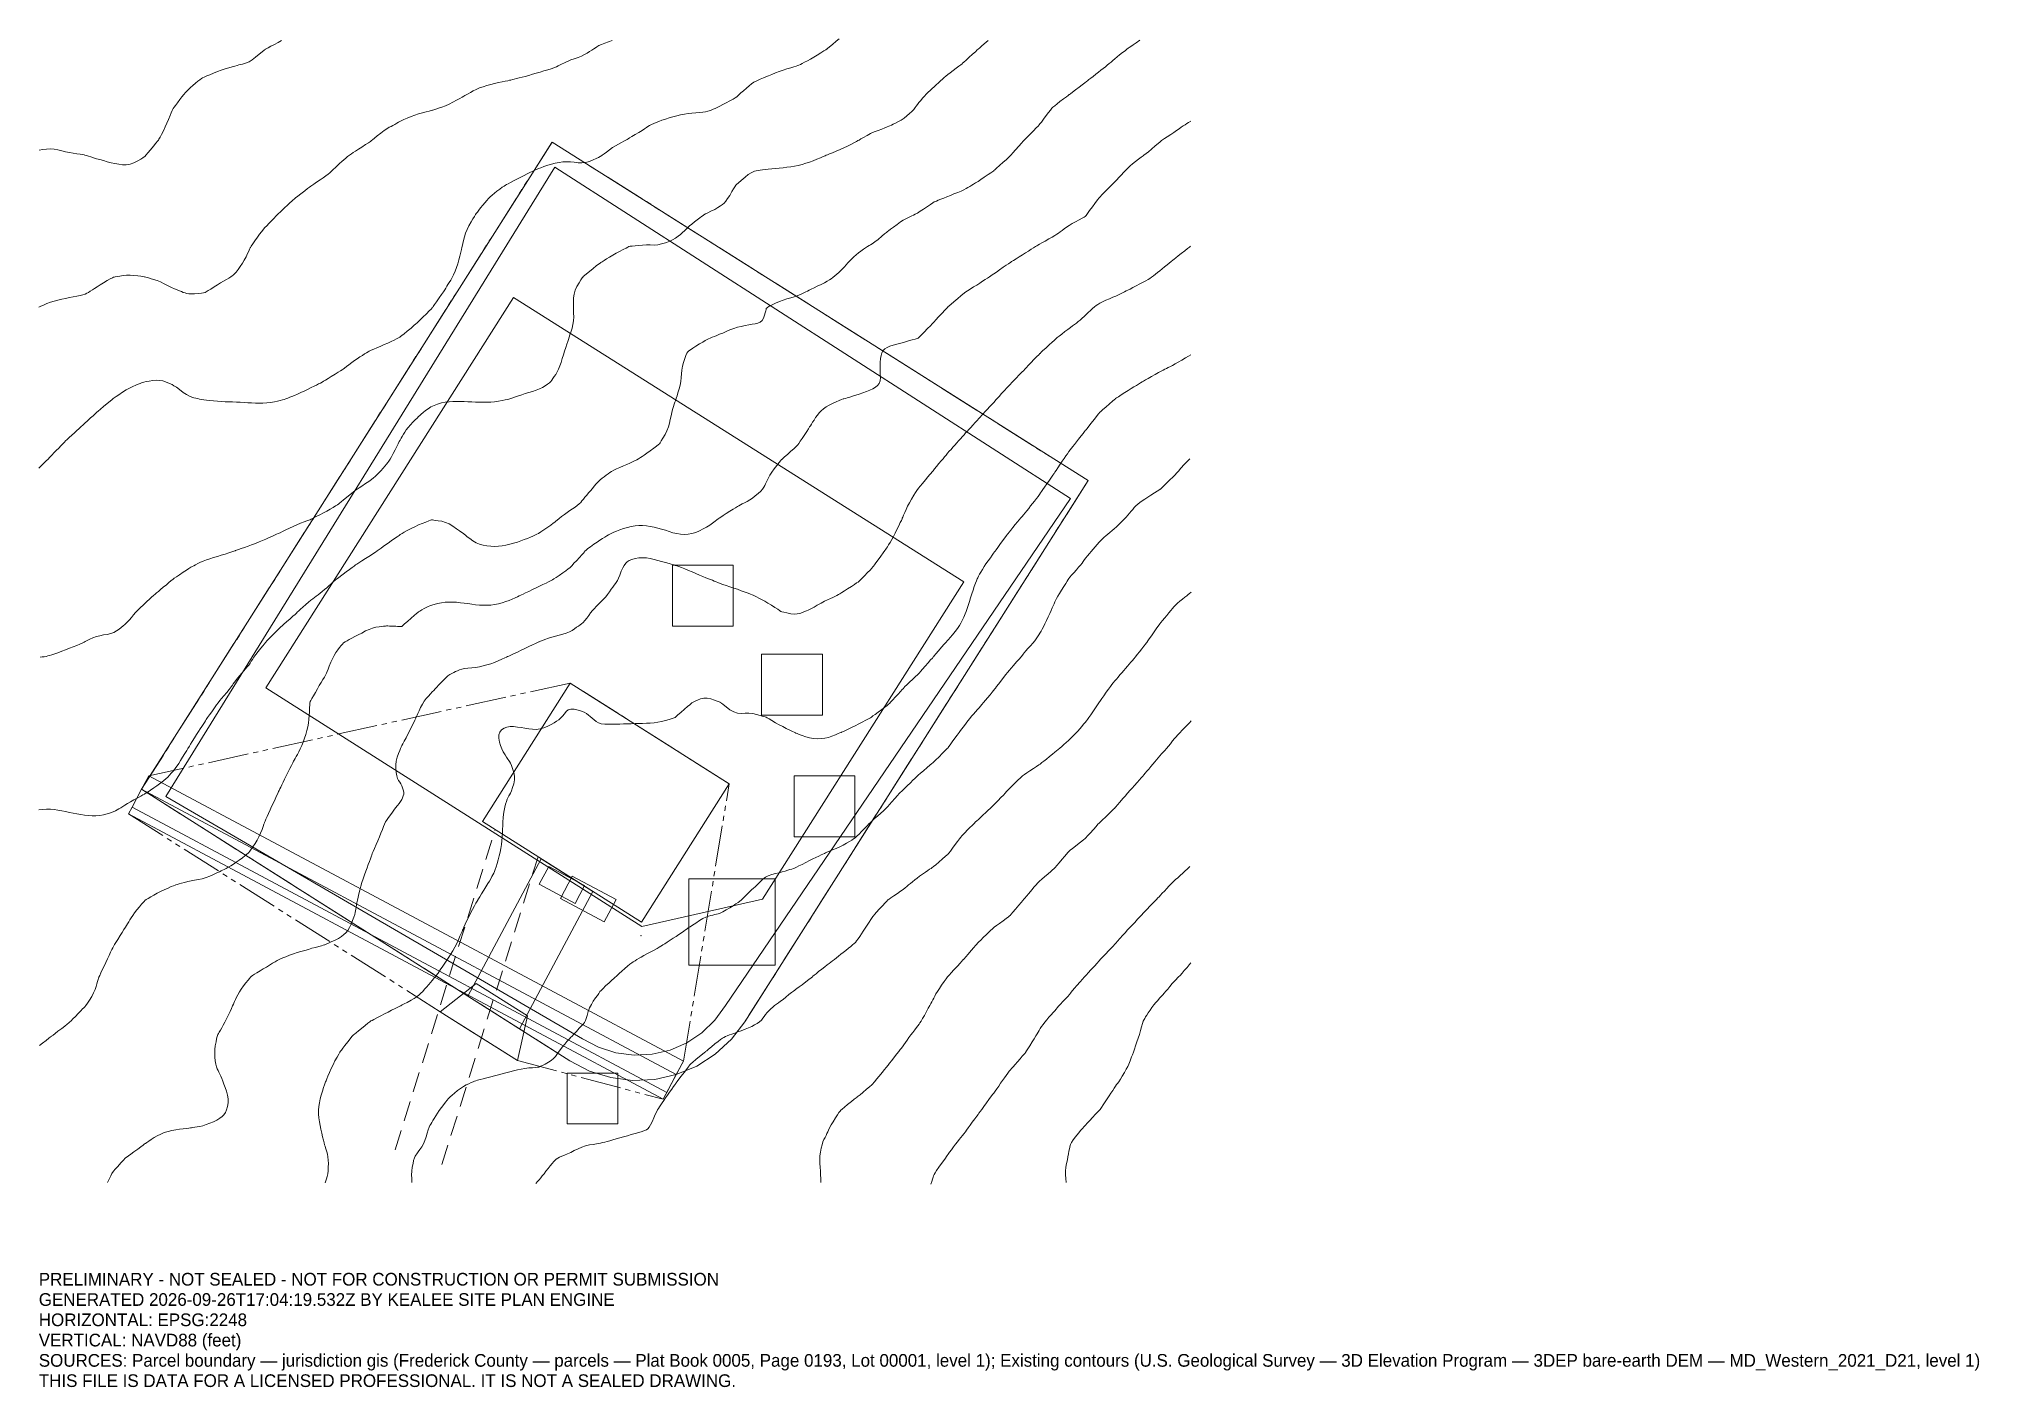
# Model space of a CAD drawing. Extents: x 1167426 to 1167809, y 644566 to 644831.
import ezdxf

# ---------------------------------------------------------------- set-up
doc = ezdxf.new("R2010")
doc.units = 0
doc.linetypes.add('DASHED', pattern=[6, 4, -2])
doc.linetypes.add('PHANTOM', pattern=[13, 8, -1, 1, -1, 1, -1])
for name, color, linetype, lineweight in [('C-ANNO-NPLT', 250, 'Continuous', 0), ('C-BLDG-FTPR-N', 6, 'Continuous', 0), ('C-LODS', 30, 'PHANTOM', 0), ('C-PVMT', 8, 'Continuous', 0), ('C-SITE-N', 6, 'Continuous', 0), ('C-STRM-AREA', 150, 'PHANTOM', 0), ('C-SWMG', 92, 'Continuous', 0), ('C-TOPO-MAJR-E', 32, 'DASHED', 0), ('C-TOPO-SPOT', 7, 'Continuous', 0), ('C-TOPO-SURF', 253, 'Continuous', 0), ('C-UTIL', 4, 'DASHED', 0), ('L-PLNT-TREE', 90, 'Continuous', 0), ('V-PROP-BNDY', 7, 'Continuous', 0)]:
    doc.layers.add(name, color=color, linetype=linetype, lineweight=lineweight)

msp = doc.modelspace()

# ---------------------------------------------------------------- texts
at = {"layer": 'C-ANNO-NPLT'}
for s, p in [('PRELIMINARY - NOT SEALED - NOT FOR CONSTRUCTION OR PERMIT SUBMISSION', (1167426.49, 644585.66)), ('GENERATED 2026-09-26T17:04:19.532Z BY KEALEE SITE PLAN ENGINE', (1167426.49, 644581.66)), ('HORIZONTAL: EPSG:2248', (1167426.49, 644577.66)), ('VERTICAL: NAVD88 (feet)', (1167426.49, 644573.66)), ('SOURCES: Parcel boundary — jurisdiction gis (Frederick County — parcels — Plat Book 0005, Page 0193, Lot 00001, level 1); Existing contours (U.S. Geological Survey — 3D Elevation Program — 3DEP bare-earth DEM — MD_Western_2021_D21, level 1)', (1167426.49, 644569.66)), ('THIS FILE IS DATA FOR A LICENSED PROFESSIONAL. IT IS NOT A SEALED DRAWING.', (1167426.49, 644565.66))]:
    msp.add_text(s, height=2.5, dxfattribs=at).set_placement(p)

# ---------------------------------------------------------------- linework, layer by layer
at = {"layer": 'C-BLDG-FTPR-N'}
msp.add_lwpolyline([(1167513.94, 644677.17), (1167545.31, 644657.28), (1167562.61, 644684.57), (1167531.24, 644704.46), (1167513.94, 644677.17)], close=True, dxfattribs=at)
at = {"layer": 'C-LODS'}
msp.add_lwpolyline([(1167444.18, 644678.65), (1167505.64, 644639.66), (1167520.85, 644630.02), (1167549.59, 644622.4), (1167553.59, 644629.9), (1167562.61, 644684.57), (1167531.24, 644704.46), (1167448.18, 644686.15), (1167446.77, 644683.51), (1167444.88, 644679.98), (1167444.18, 644678.65)], close=True, dxfattribs=at)
at = {"layer": 'C-PVMT'}
for points in [[(1167446.77, 644683.51), (1167552.18, 644627.25), (1167553.59, 644629.9), (1167448.18, 644686.15), (1167446.77, 644683.51)], [(1167444.18, 644678.65), (1167549.59, 644622.4), (1167550.29, 644623.73), (1167444.88, 644679.98), (1167444.18, 644678.65)], [(1167511.11, 644642.71), (1167521.27, 644636.27), (1167535.73, 644663.36), (1167525.57, 644669.8), (1167511.11, 644642.71)], [(1167525.15, 644664.77), (1167532.21, 644661), (1167534.09, 644664.53), (1167527.03, 644668.3), (1167525.15, 644664.77)], [(1167531.68, 644666.39), (1167529.32, 644661.97), (1167537.97, 644657.36), (1167540.32, 644661.77), (1167531.68, 644666.39)], [(1167520.85, 644630.02), (1167505.64, 644639.66), (1167512.73, 644645.24), (1167522.86, 644638.81), (1167520.85, 644630.02)]]:
    msp.add_lwpolyline(points, close=True, dxfattribs=at)
at = {"layer": 'C-SITE-N'}
for points in [[(1167533.69, 644634.31), (1167451.56, 644682.1), (1167528.24, 644806.15), (1167629.87, 644740.82), (1167561.87, 644640.88), (1167559.79, 644637.99), (1167557.21, 644635.52), (1167554.24, 644633.53), (1167550.95, 644632.1), (1167547.45, 644631.28), (1167543.86, 644631.09), (1167540.29, 644631.55), (1167536.87, 644632.63), (1167533.69, 644634.31)], [(1167545.41, 644656.48), (1167569.17, 644661.81), (1167608.85, 644724.39), (1167520.07, 644780.45), (1167471.28, 644703.49), (1167545.41, 644656.48)]]:
    msp.add_lwpolyline(points, close=True, dxfattribs=at)
at = {"layer": 'C-STRM-AREA'}
msp.add_lwpolyline([(1167531.22, 644629.96), (1167446.77, 644683.51), (1167527.68, 644811.12), (1167633.37, 644744.38), (1167565.72, 644637.69), (1167563.07, 644634.23), (1167559.87, 644631.28), (1167556.2, 644628.93), (1167552.18, 644627.25), (1167547.92, 644626.3), (1167543.57, 644626.1), (1167539.25, 644626.66), (1167535.09, 644627.96), (1167531.22, 644629.96)], close=True, dxfattribs=at)
at = {"layer": 'C-SWMG'}
msp.add_lwpolyline([(1167554.62, 644648.81), (1167571.65, 644648.81), (1167571.65, 644665.84), (1167554.62, 644665.84), (1167554.62, 644648.81)], close=True, dxfattribs=at)
at = {"layer": 'C-TOPO-MAJR-E'}
for points in [[(1167539.53, 644831.15), (1167538.8, 644830.88), (1167538.06, 644830.61), (1167537.42, 644830.36), (1167536.91, 644830.13), (1167536.51, 644829.91), (1167536.22, 644829.72), (1167535.89, 644829.49), (1167535.52, 644829.24), (1167535.1, 644828.96), (1167534.63, 644828.66), (1167534.1, 644828.36), (1167533.49, 644828.08), (1167532.82, 644827.81), (1167532.07, 644827.55), (1167531.42, 644827.31), (1167530.86, 644827.09), (1167530.4, 644826.89), (1167530.04, 644826.7), (1167529.67, 644826.52), (1167529.3, 644826.33), (1167528.92, 644826.14), (1167528.53, 644825.96), (1167528.05, 644825.76), (1167527.49, 644825.56), (1167526.83, 644825.35), (1167526.08, 644825.14), (1167525.33, 644824.92), (1167524.58, 644824.7), (1167523.83, 644824.48), (1167523.09, 644824.26), (1167522.4, 644824.07), (1167521.76, 644823.9), (1167521.19, 644823.75), (1167520.68, 644823.62), (1167520.23, 644823.51), (1167519.86, 644823.42), (1167519.55, 644823.35), (1167519.32, 644823.29), (1167518.96, 644823.21), (1167518.47, 644823.11), (1167517.85, 644822.99), (1167517.1, 644822.84), (1167516.35, 644822.67), (1167515.6, 644822.48), (1167514.85, 644822.27), (1167514.1, 644822.03), (1167513.4, 644821.78), (1167512.75, 644821.51), (1167512.15, 644821.22), (1167511.6, 644820.91), (1167511.14, 644820.64), (1167510.76, 644820.44), (1167510.48, 644820.28), (1167510.28, 644820.17), (1167509.95, 644819.99), (1167509.48, 644819.73), (1167508.86, 644819.39), (1167508.12, 644818.98), (1167507.38, 644818.61), (1167506.67, 644818.29), (1167505.97, 644818.01), (1167505.29, 644817.79), (1167504.76, 644817.61), (1167504.39, 644817.49), (1167504.17, 644817.42), (1167504.1, 644817.4), (1167503.86, 644817.34), (1167503.45, 644817.23), (1167502.88, 644817.08), (1167502.13, 644816.89), (1167501.38, 644816.67), (1167500.63, 644816.43), (1167499.88, 644816.15), (1167499.13, 644815.85), (1167498.48, 644815.57), (1167497.91, 644815.3), (1167497.44, 644815.04), (1167497.06, 644814.81), (1167496.68, 644814.59), (1167496.31, 644814.38), (1167495.94, 644814.2), (1167495.57, 644814.03), (1167495.11, 644813.75), (1167494.57, 644813.38), (1167493.94, 644812.9), (1167493.22, 644812.32), (1167492.68, 644811.88), (1167492.3, 644811.58), (1167492.1, 644811.42), (1167492.07, 644811.39), (1167491.86, 644811.25), (1167491.47, 644810.99), (1167490.9, 644810.61), (1167490.15, 644810.12), (1167489.5, 644809.69), (1167488.95, 644809.33), (1167488.49, 644809.03), (1167488.12, 644808.8), (1167487.76, 644808.55), (1167487.38, 644808.27), (1167487, 644807.96), (1167486.62, 644807.63), (1167486.22, 644807.27), (1167485.81, 644806.9), (1167485.39, 644806.51), (1167484.97, 644806.09), (1167484.56, 644805.71), (1167484.19, 644805.37), (1167483.84, 644805.06), (1167483.52, 644804.79), (1167483.1, 644804.47), (1167482.59, 644804.09), (1167481.98, 644803.67), (1167481.27, 644803.19), (1167480.73, 644802.82), (1167480.35, 644802.57), (1167480.15, 644802.42), (1167480.11, 644802.39), (1167479.89, 644802.22), (1167479.5, 644801.93), (1167478.93, 644801.5), (1167478.18, 644800.94), (1167477.57, 644800.48), (1167477.12, 644800.12), (1167476.81, 644799.87), (1167476.64, 644799.71), (1167476.37, 644799.46), (1167476, 644799.11), (1167475.52, 644798.67), (1167474.94, 644798.13), (1167474.45, 644797.67), (1167474.05, 644797.29), (1167473.74, 644797), (1167473.53, 644796.8), (1167473.24, 644796.5), (1167472.87, 644796.12), (1167472.41, 644795.64), (1167471.87, 644795.08), (1167471.43, 644794.61), (1167471.07, 644794.24), (1167470.81, 644793.96), (1167470.64, 644793.77), (1167470.38, 644793.44), (1167470.03, 644792.98), (1167469.6, 644792.37), (1167469.08, 644791.62), (1167468.67, 644791.03), (1167468.38, 644790.61), (1167468.21, 644790.34), (1167468.16, 644790.24), (1167468.04, 644790), (1167467.87, 644789.62), (1167467.64, 644789.12), (1167467.35, 644788.47), (1167467.01, 644787.83), (1167466.64, 644787.21), (1167466.22, 644786.59), (1167465.77, 644785.98), (1167465.38, 644785.49), (1167465.06, 644785.11), (1167464.81, 644784.86), (1167464.63, 644784.72), (1167464.35, 644784.53), (1167463.98, 644784.3), (1167463.51, 644784.01), (1167462.94, 644783.68), (1167462.34, 644783.33), (1167461.72, 644782.96), (1167461.07, 644782.56), (1167460.4, 644782.14), (1167459.88, 644781.82), (1167459.5, 644781.6), (1167459.28, 644781.47), (1167459.2, 644781.43), (1167458.96, 644781.39), (1167458.55, 644781.34), (1167457.97, 644781.28), (1167457.22, 644781.21), (1167456.58, 644781.19), (1167456.05, 644781.21), (1167455.63, 644781.26), (1167455.32, 644781.36), (1167454.97, 644781.48), (1167454.6, 644781.62), (1167454.2, 644781.78), (1167453.76, 644781.95), (1167453.24, 644782.18), (1167452.65, 644782.46), (1167451.98, 644782.8), (1167451.23, 644783.19), (1167450.51, 644783.53), (1167449.81, 644783.82), (1167449.13, 644784.05), (1167448.48, 644784.24), (1167447.96, 644784.38), (1167447.59, 644784.48), (1167447.35, 644784.54), (1167447.26, 644784.56), (1167447, 644784.6), (1167446.58, 644784.66), (1167445.99, 644784.73), (1167445.24, 644784.82), (1167444.51, 644784.86), (1167443.8, 644784.85), (1167443.11, 644784.79), (1167442.44, 644784.68), (1167441.92, 644784.59), (1167441.54, 644784.53), (1167441.32, 644784.49), (1167441.24, 644784.48), (1167441, 644784.36), (1167440.58, 644784.14), (1167440, 644783.8), (1167439.26, 644783.36), (1167438.59, 644782.96), (1167437.99, 644782.59), (1167437.48, 644782.26), (1167437.05, 644781.96), (1167436.64, 644781.7), (1167436.27, 644781.48), (1167435.93, 644781.29), (1167435.61, 644781.14), (1167435.19, 644781), (1167434.66, 644780.86), (1167434.02, 644780.72), (1167433.27, 644780.59), (1167432.52, 644780.45), (1167431.77, 644780.3), (1167431.02, 644780.14), (1167430.27, 644779.97), (1167429.54, 644779.77), (1167428.81, 644779.53), (1167428.1, 644779.27), (1167427.4, 644778.97), (1167426.87, 644778.74), (1167426.49, 644778.57)], [(1167584.31, 644831.47), (1167583.71, 644830.98), (1167582.96, 644830.36), (1167582.4, 644829.9), (1167582.02, 644829.59), (1167581.83, 644829.43), (1167581.82, 644829.43), (1167581.63, 644829.31), (1167581.26, 644829.08), (1167580.7, 644828.73), (1167579.96, 644828.27), (1167579.27, 644827.86), (1167578.62, 644827.48), (1167578.03, 644827.15), (1167577.48, 644826.86), (1167577.02, 644826.62), (1167576.65, 644826.43), (1167576.36, 644826.3), (1167576.16, 644826.22), (1167575.82, 644826.1), (1167575.34, 644825.95), (1167574.73, 644825.76), (1167573.98, 644825.55), (1167573.23, 644825.31), (1167572.49, 644825.05), (1167571.74, 644824.77), (1167570.99, 644824.46), (1167570.35, 644824.2), (1167569.81, 644823.98), (1167569.37, 644823.79), (1167569.04, 644823.65), (1167568.69, 644823.49), (1167568.31, 644823.31), (1167567.92, 644823.11), (1167567.5, 644822.9), (1167567.04, 644822.6), (1167566.54, 644822.23), (1167565.99, 644821.77), (1167565.41, 644821.24), (1167564.93, 644820.8), (1167564.55, 644820.46), (1167564.28, 644820.21), (1167564.12, 644820.06), (1167563.81, 644819.85), (1167563.36, 644819.58), (1167562.76, 644819.24), (1167562.01, 644818.85), (1167561.34, 644818.5), (1167560.75, 644818.21), (1167560.24, 644817.95), (1167559.82, 644817.75), (1167559.42, 644817.57), (1167559.04, 644817.42), (1167558.69, 644817.29), (1167558.37, 644817.19), (1167557.94, 644817.09), (1167557.41, 644817.01), (1167556.77, 644816.95), (1167556.02, 644816.89), (1167555.27, 644816.82), (1167554.52, 644816.72), (1167553.77, 644816.6), (1167553.03, 644816.47), (1167552.28, 644816.31), (1167551.53, 644816.12), (1167550.78, 644815.9), (1167550.03, 644815.66), (1167549.35, 644815.43), (1167548.74, 644815.2), (1167548.19, 644814.98), (1167547.72, 644814.77), (1167547.29, 644814.56), (1167546.92, 644814.36), (1167546.59, 644814.17), (1167546.32, 644813.98), (1167545.93, 644813.73), (1167545.42, 644813.41), (1167544.79, 644813.03), (1167544.04, 644812.59), (1167543.44, 644812.23), (1167542.98, 644811.95), (1167542.67, 644811.75), (1167542.5, 644811.63), (1167542.23, 644811.47), (1167541.86, 644811.27), (1167541.38, 644811.02), (1167540.8, 644810.73), (1167540.21, 644810.39), (1167539.63, 644810.02), (1167539.03, 644809.6), (1167538.44, 644809.15), (1167537.95, 644808.78), (1167537.58, 644808.51), (1167537.31, 644808.33), (1167537.16, 644808.24), (1167536.86, 644808.1), (1167536.41, 644807.89), (1167535.81, 644807.63), (1167535.06, 644807.31), (1167534.31, 644807.1), (1167533.56, 644807), (1167532.82, 644807.01), (1167532.07, 644807.14), (1167531.32, 644807.21), (1167530.57, 644807.22), (1167529.82, 644807.19), (1167529.07, 644807.09), (1167528.33, 644806.95), (1167527.58, 644806.78), (1167526.83, 644806.55), (1167526.08, 644806.29), (1167525.47, 644806.06), (1167524.99, 644805.88), (1167524.65, 644805.73), (1167524.44, 644805.63), (1167524.15, 644805.48), (1167523.78, 644805.3), (1167523.32, 644805.09), (1167522.78, 644804.83), (1167522.18, 644804.55), (1167521.54, 644804.22), (1167520.84, 644803.86), (1167520.09, 644803.47), (1167519.49, 644803.15), (1167519.02, 644802.91), (1167518.7, 644802.73), (1167518.53, 644802.63), (1167518.25, 644802.45), (1167517.88, 644802.19), (1167517.4, 644801.85), (1167516.83, 644801.44), (1167516.32, 644801.04), (1167515.87, 644800.67), (1167515.48, 644800.32), (1167515.16, 644799.98), (1167514.8, 644799.6), (1167514.43, 644799.16), (1167514.03, 644798.68), (1167513.61, 644798.15), (1167513.26, 644797.69), (1167512.97, 644797.32), (1167512.75, 644797.02), (1167512.59, 644796.81), (1167512.37, 644796.46), (1167512.08, 644795.98), (1167511.73, 644795.36), (1167511.31, 644794.61), (1167510.95, 644793.87), (1167510.65, 644793.14), (1167510.42, 644792.41), (1167510.25, 644791.69), (1167510.12, 644791.14), (1167510.03, 644790.76), (1167509.98, 644790.56), (1167509.97, 644790.54), (1167509.92, 644790.33), (1167509.83, 644789.94), (1167509.69, 644789.38), (1167509.52, 644788.63), (1167509.32, 644787.88), (1167509.09, 644787.13), (1167508.84, 644786.38), (1167508.56, 644785.63), (1167508.28, 644784.96), (1167508, 644784.38), (1167507.72, 644783.87), (1167507.43, 644783.45), (1167507.16, 644783.05), (1167506.92, 644782.67), (1167506.71, 644782.32), (1167506.52, 644782), (1167506.25, 644781.57), (1167505.89, 644781.04), (1167505.45, 644780.39), (1167504.93, 644779.64), (1167504.52, 644779.07), (1167504.24, 644778.67), (1167504.09, 644778.45), (1167504.05, 644778.4), (1167503.85, 644778.18), (1167503.47, 644777.81), (1167502.92, 644777.27), (1167502.2, 644776.58), (1167501.65, 644776.04), (1167501.28, 644775.68), (1167501.08, 644775.48), (1167501.05, 644775.44), (1167500.84, 644775.26), (1167500.45, 644774.93), (1167499.88, 644774.45), (1167499.13, 644773.82), (1167498.54, 644773.32), (1167498.1, 644772.97), (1167497.81, 644772.75), (1167497.67, 644772.66), (1167497.41, 644772.52), (1167497.04, 644772.33), (1167496.55, 644772.08), (1167495.94, 644771.78), (1167495.29, 644771.48), (1167494.61, 644771.18), (1167493.9, 644770.87), (1167493.15, 644770.56), (1167492.52, 644770.29), (1167492.03, 644770.07), (1167491.65, 644769.89), (1167491.41, 644769.75), (1167491.1, 644769.56), (1167490.72, 644769.34), (1167490.29, 644769.06), (1167489.78, 644768.75), (1167489.26, 644768.4), (1167488.73, 644768.03), (1167488.18, 644767.62), (1167487.61, 644767.19), (1167487.13, 644766.84), (1167486.76, 644766.56), (1167486.48, 644766.36), (1167486.3, 644766.23), (1167485.98, 644766.02), (1167485.52, 644765.73), (1167484.91, 644765.34), (1167484.16, 644764.87), (1167483.54, 644764.48), (1167483.03, 644764.17), (1167482.64, 644763.94), (1167482.37, 644763.78), (1167482.05, 644763.61), (1167481.67, 644763.42), (1167481.25, 644763.21), (1167480.77, 644762.98), (1167480.22, 644762.72), (1167479.61, 644762.42), (1167478.93, 644762.09), (1167478.18, 644761.73), (1167477.51, 644761.41), (1167476.92, 644761.15), (1167476.41, 644760.95), (1167475.97, 644760.79), (1167475.57, 644760.65), (1167475.19, 644760.51), (1167474.85, 644760.39), (1167474.53, 644760.27), (1167474.11, 644760.15), (1167473.58, 644760.03), (1167472.94, 644759.9), (1167472.19, 644759.77), (1167471.44, 644759.68), (1167470.69, 644759.63), (1167469.94, 644759.62), (1167469.2, 644759.65), (1167468.45, 644759.69), (1167467.7, 644759.73), (1167466.95, 644759.77), (1167466.2, 644759.82), (1167465.45, 644759.86), (1167464.7, 644759.89), (1167463.96, 644759.91), (1167463.21, 644759.93), (1167462.46, 644759.97), (1167461.71, 644760.01), (1167460.96, 644760.08), (1167460.21, 644760.16), (1167459.56, 644760.24), (1167459.01, 644760.31), (1167458.55, 644760.38), (1167458.19, 644760.45), (1167457.83, 644760.53), (1167457.45, 644760.61), (1167457.07, 644760.7), (1167456.68, 644760.8), (1167456.2, 644761.01), (1167455.63, 644761.33), (1167454.97, 644761.77), (1167454.23, 644762.32), (1167453.61, 644762.76), (1167453.14, 644763.08), (1167452.8, 644763.3), (1167452.6, 644763.4), (1167452.32, 644763.52), (1167451.94, 644763.66), (1167451.48, 644763.82), (1167450.93, 644764.01), (1167450.33, 644764.11), (1167449.68, 644764.15), (1167448.99, 644764.11), (1167448.24, 644764), (1167447.64, 644763.9), (1167447.19, 644763.8), (1167446.89, 644763.72), (1167446.74, 644763.66), (1167446.48, 644763.54), (1167446.1, 644763.38), (1167445.62, 644763.18), (1167445.02, 644762.93), (1167444.38, 644762.61), (1167443.72, 644762.24), (1167443.01, 644761.8), (1167442.27, 644761.31), (1167441.72, 644760.93), (1167441.34, 644760.68), (1167441.15, 644760.55), (1167441.14, 644760.54), (1167440.95, 644760.38), (1167440.57, 644760.06), (1167440, 644759.59), (1167439.26, 644758.96), (1167438.66, 644758.46), (1167438.23, 644758.09), (1167437.95, 644757.84), (1167437.83, 644757.73), (1167437.58, 644757.51), (1167437.21, 644757.17), (1167436.71, 644756.72), (1167436.08, 644756.16), (1167435.56, 644755.7), (1167435.15, 644755.32), (1167434.85, 644755.04), (1167434.65, 644754.85), (1167434.37, 644754.59), (1167434, 644754.24), (1167433.53, 644753.81), (1167432.98, 644753.31), (1167432.5, 644752.87), (1167432.1, 644752.49), (1167431.78, 644752.19), (1167431.54, 644751.94), (1167431.23, 644751.63), (1167430.85, 644751.25), (1167430.41, 644750.79), (1167429.91, 644750.27), (1167429.48, 644749.82), (1167429.12, 644749.45), (1167428.83, 644749.15), (1167428.61, 644748.92), (1167428.32, 644748.62), (1167427.95, 644748.24), (1167427.49, 644747.79), (1167426.96, 644747.26), (1167426.5, 644746.8)], [(1167643.59, 644831.19), (1167642.84, 644830.68), (1167642.24, 644830.26), (1167641.78, 644829.95), (1167641.46, 644829.73), (1167641.29, 644829.6), (1167641.02, 644829.4), (1167640.65, 644829.12), (1167640.17, 644828.77), (1167639.59, 644828.33), (1167639.08, 644827.93), (1167638.62, 644827.55), (1167638.23, 644827.21), (1167637.89, 644826.89), (1167637.54, 644826.58), (1167637.16, 644826.26), (1167636.77, 644825.94), (1167636.36, 644825.61), (1167635.91, 644825.26), (1167635.42, 644824.89), (1167634.9, 644824.49), (1167634.35, 644824.07), (1167633.88, 644823.71), (1167633.51, 644823.42), (1167633.23, 644823.21), (1167633.03, 644823.05), (1167632.7, 644822.8), (1167632.23, 644822.43), (1167631.62, 644821.96), (1167630.87, 644821.39), (1167630.3, 644820.95), (1167629.91, 644820.65), (1167629.7, 644820.49), (1167629.67, 644820.47), (1167629.46, 644820.32), (1167629.09, 644820.05), (1167628.54, 644819.64), (1167627.83, 644819.12), (1167627.24, 644818.66), (1167626.78, 644818.29), (1167626.45, 644817.99), (1167626.25, 644817.77), (1167625.96, 644817.43), (1167625.59, 644816.95), (1167625.13, 644816.35), (1167624.58, 644815.62), (1167624.16, 644815.07), (1167623.88, 644814.69), (1167623.73, 644814.5), (1167623.72, 644814.48), (1167623.52, 644814.28), (1167623.15, 644813.9), (1167622.59, 644813.33), (1167621.86, 644812.59), (1167621.31, 644812.03), (1167620.94, 644811.66), (1167620.76, 644811.47), (1167620.75, 644811.46), (1167620.58, 644811.27), (1167620.24, 644810.9), (1167619.73, 644810.33), (1167619.06, 644809.58), (1167618.54, 644809), (1167618.17, 644808.58), (1167617.95, 644808.33), (1167617.88, 644808.24), (1167617.64, 644808.01), (1167617.23, 644807.64), (1167616.65, 644807.12), (1167615.9, 644806.47), (1167615.34, 644805.98), (1167614.96, 644805.65), (1167614.77, 644805.48), (1167614.76, 644805.47), (1167614.57, 644805.34), (1167614.2, 644805.08), (1167613.64, 644804.7), (1167612.9, 644804.18), (1167612.24, 644803.74), (1167611.67, 644803.36), (1167611.19, 644803.06), (1167610.8, 644802.83), (1167610.42, 644802.6), (1167610.05, 644802.37), (1167609.68, 644802.16), (1167609.32, 644801.95), (1167608.87, 644801.71), (1167608.32, 644801.46), (1167607.66, 644801.18), (1167606.92, 644800.88), (1167606.21, 644800.59), (1167605.54, 644800.32), (1167604.91, 644800.07), (1167604.32, 644799.83), (1167603.83, 644799.64), (1167603.46, 644799.49), (1167603.19, 644799.37), (1167603.04, 644799.3), (1167602.73, 644799.12), (1167602.28, 644798.82), (1167601.68, 644798.41), (1167600.93, 644797.89), (1167600.28, 644797.46), (1167599.74, 644797.12), (1167599.3, 644796.87), (1167598.96, 644796.72), (1167598.6, 644796.55), (1167598.23, 644796.38), (1167597.83, 644796.2), (1167597.43, 644796.01), (1167596.94, 644795.73), (1167596.36, 644795.36), (1167595.71, 644794.89), (1167594.98, 644794.33), (1167594.42, 644793.91), (1167594.05, 644793.62), (1167593.85, 644793.47), (1167593.84, 644793.46), (1167593.64, 644793.3), (1167593.26, 644792.99), (1167592.7, 644792.53), (1167591.95, 644791.92), (1167591.32, 644791.43), (1167590.82, 644791.07), (1167590.44, 644790.82), (1167590.18, 644790.69), (1167589.86, 644790.51), (1167589.49, 644790.26), (1167589.06, 644789.97), (1167588.57, 644789.61), (1167588.09, 644789.25), (1167587.64, 644788.87), (1167587.2, 644788.49), (1167586.78, 644788.09), (1167586.38, 644787.7), (1167586.01, 644787.31), (1167585.66, 644786.92), (1167585.33, 644786.53), (1167584.98, 644786.14), (1167584.62, 644785.77), (1167584.23, 644785.4), (1167583.83, 644785.05), (1167583.44, 644784.72), (1167583.07, 644784.42), (1167582.71, 644784.16), (1167582.36, 644783.93), (1167581.91, 644783.66), (1167581.37, 644783.36), (1167580.72, 644783.03), (1167579.97, 644782.67), (1167579.33, 644782.36), (1167578.79, 644782.1), (1167578.36, 644781.9), (1167578.04, 644781.74), (1167577.69, 644781.58), (1167577.32, 644781.4), (1167576.92, 644781.21), (1167576.49, 644781), (1167575.99, 644780.8), (1167575.4, 644780.6), (1167574.73, 644780.4), (1167573.98, 644780.2), (1167573.24, 644779.96), (1167572.5, 644779.69), (1167571.77, 644779.38), (1167571.05, 644779.04), (1167570.5, 644778.74), (1167570.13, 644778.49), (1167569.93, 644778.28), (1167569.9, 644778.12), (1167569.84, 644777.85), (1167569.73, 644777.47), (1167569.59, 644776.99), (1167569.4, 644776.41), (1167569.12, 644775.94), (1167568.74, 644775.6), (1167568.28, 644775.39), (1167567.71, 644775.29), (1167567.11, 644775.19), (1167566.45, 644775.07), (1167565.75, 644774.93), (1167565, 644774.78), (1167564.25, 644774.59), (1167563.5, 644774.36), (1167562.76, 644774.08), (1167562.01, 644773.75), (1167561.33, 644773.46), (1167560.71, 644773.21), (1167560.16, 644772.99), (1167559.68, 644772.81), (1167559.25, 644772.64), (1167558.87, 644772.48), (1167558.55, 644772.33), (1167558.29, 644772.19), (1167557.9, 644771.97), (1167557.4, 644771.68), (1167556.77, 644771.31), (1167556.02, 644770.86), (1167555.41, 644770.49), (1167554.95, 644770.18), (1167554.64, 644769.95), (1167554.47, 644769.78), (1167554.28, 644769.48), (1167554.07, 644769.02), (1167553.85, 644768.42), (1167553.61, 644767.67), (1167553.42, 644766.92), (1167553.28, 644766.17), (1167553.19, 644765.42), (1167553.15, 644764.68), (1167553.06, 644763.93), (1167552.92, 644763.18), (1167552.74, 644762.43), (1167552.51, 644761.68), (1167552.32, 644761.07), (1167552.17, 644760.61), (1167552.07, 644760.28), (1167552, 644760.09), (1167551.91, 644759.81), (1167551.79, 644759.44), (1167551.64, 644758.97), (1167551.46, 644758.41), (1167551.3, 644757.8), (1167551.14, 644757.14), (1167550.98, 644756.44), (1167550.84, 644755.69), (1167550.62, 644754.95), (1167550.33, 644754.21), (1167549.98, 644753.48), (1167549.55, 644752.75), (1167549.23, 644752.2), (1167549, 644751.83), (1167548.89, 644751.63), (1167548.87, 644751.61), (1167548.67, 644751.46), (1167548.3, 644751.17), (1167547.75, 644750.76), (1167547.01, 644750.21), (1167546.38, 644749.75), (1167545.85, 644749.38), (1167545.42, 644749.09), (1167545.09, 644748.89), (1167544.74, 644748.68), (1167544.37, 644748.47), (1167543.97, 644748.26), (1167543.55, 644748.05), (1167543.05, 644747.81), (1167542.46, 644747.56), (1167541.8, 644747.28), (1167541.05, 644746.98), (1167540.4, 644746.7), (1167539.86, 644746.43), (1167539.42, 644746.18), (1167539.09, 644745.94), (1167538.73, 644745.69), (1167538.36, 644745.42), (1167537.97, 644745.14), (1167537.55, 644744.83), (1167537.15, 644744.5), (1167536.76, 644744.12), (1167536.38, 644743.71), (1167536.01, 644743.27), (1167535.64, 644742.82), (1167535.26, 644742.38), (1167534.89, 644741.94), (1167534.51, 644741.5), (1167534.16, 644741.09), (1167533.86, 644740.72), (1167533.58, 644740.38), (1167533.34, 644740.07), (1167533.04, 644739.76), (1167532.66, 644739.45), (1167532.22, 644739.14), (1167531.71, 644738.83), (1167531.19, 644738.48), (1167530.66, 644738.11), (1167530.11, 644737.7), (1167529.55, 644737.26), (1167529.09, 644736.9), (1167528.71, 644736.59), (1167528.43, 644736.36), (1167528.24, 644736.2), (1167527.91, 644735.95), (1167527.44, 644735.61), (1167526.83, 644735.18), (1167526.08, 644734.67), (1167525.48, 644734.26), (1167525.02, 644733.97), (1167524.7, 644733.79), (1167524.53, 644733.72), (1167524.26, 644733.6), (1167523.89, 644733.44), (1167523.41, 644733.23), (1167522.83, 644732.98), (1167522.21, 644732.73), (1167521.55, 644732.49), (1167520.84, 644732.25), (1167520.09, 644732.02), (1167519.34, 644731.82), (1167518.6, 644731.66), (1167517.85, 644731.53), (1167517.1, 644731.43), (1167516.35, 644731.39), (1167515.6, 644731.41), (1167514.85, 644731.49), (1167514.1, 644731.62), (1167513.39, 644731.84), (1167512.71, 644732.13), (1167512.07, 644732.5), (1167511.46, 644732.94), (1167510.97, 644733.31), (1167510.59, 644733.59), (1167510.34, 644733.8), (1167510.2, 644733.92), (1167509.91, 644734.14), (1167509.46, 644734.47), (1167508.86, 644734.89), (1167508.12, 644735.4), (1167507.38, 644735.82), (1167506.66, 644736.13), (1167505.95, 644736.34), (1167505.26, 644736.45), (1167504.72, 644736.53), (1167504.35, 644736.59), (1167504.13, 644736.62), (1167504.08, 644736.63), (1167504.03, 644736.64), (1167503.99, 644736.64), (1167503.96, 644736.63), (1167503.94, 644736.62), (1167503.74, 644736.55), (1167503.36, 644736.41), (1167502.81, 644736.2), (1167502.09, 644735.93), (1167501.36, 644735.62), (1167500.63, 644735.28), (1167499.88, 644734.91), (1167499.13, 644734.51), (1167498.55, 644734.19), (1167498.12, 644733.95), (1167497.86, 644733.79), (1167497.76, 644733.72), (1167497.52, 644733.55), (1167497.15, 644733.29), (1167496.64, 644732.93), (1167495.99, 644732.47), (1167495.4, 644732.05), (1167494.87, 644731.68), (1167494.39, 644731.35), (1167493.98, 644731.06), (1167493.58, 644730.78), (1167493.21, 644730.52), (1167492.85, 644730.28), (1167492.52, 644730.05), (1167492.09, 644729.76), (1167491.55, 644729.41), (1167490.9, 644729), (1167490.15, 644728.52), (1167489.58, 644728.15), (1167489.17, 644727.89), (1167488.94, 644727.74), (1167488.87, 644727.69), (1167488.65, 644727.53), (1167488.28, 644727.26), (1167487.75, 644726.86), (1167487.06, 644726.36), (1167486.47, 644725.92), (1167485.97, 644725.54), (1167485.56, 644725.23), (1167485.25, 644724.99), (1167484.9, 644724.71), (1167484.53, 644724.39), (1167484.12, 644724.04), (1167483.69, 644723.64), (1167483.26, 644723.25), (1167482.82, 644722.88), (1167482.38, 644722.52), (1167481.94, 644722.16), (1167481.54, 644721.84), (1167481.16, 644721.56), (1167480.82, 644721.3), (1167480.51, 644721.07), (1167480.13, 644720.77), (1167479.69, 644720.4), (1167479.17, 644719.95), (1167478.58, 644719.43), (1167478.1, 644719), (1167477.73, 644718.66), (1167477.46, 644718.41), (1167477.3, 644718.25), (1167477.01, 644717.99), (1167476.58, 644717.61), (1167476.03, 644717.13), (1167475.35, 644716.54), (1167474.83, 644716.08), (1167474.45, 644715.75), (1167474.23, 644715.55), (1167474.16, 644715.48), (1167473.94, 644715.26), (1167473.57, 644714.88), (1167473.04, 644714.36), (1167472.37, 644713.68), (1167471.84, 644713.14), (1167471.47, 644712.76), (1167471.24, 644712.52), (1167471.17, 644712.43), (1167470.99, 644712.2), (1167470.68, 644711.82), (1167470.27, 644711.31), (1167469.73, 644710.65), (1167469.28, 644710.06), (1167468.9, 644709.55), (1167468.61, 644709.12), (1167468.39, 644708.75), (1167468.15, 644708.39), (1167467.88, 644708.01), (1167467.58, 644707.63), (1167467.24, 644707.25), (1167466.89, 644706.83), (1167466.52, 644706.39), (1167466.12, 644705.92), (1167465.7, 644705.41), (1167465.35, 644704.98), (1167465.06, 644704.6), (1167464.83, 644704.29), (1167464.66, 644704.04), (1167464.39, 644703.68), (1167464.02, 644703.21), (1167463.54, 644702.62), (1167462.96, 644701.92), (1167462.51, 644701.38), (1167462.2, 644701.01), (1167462.03, 644700.8), (1167461.99, 644700.75), (1167461.83, 644700.53), (1167461.54, 644700.13), (1167461.12, 644699.56), (1167460.58, 644698.81), (1167460.14, 644698.18), (1167459.78, 644697.67), (1167459.52, 644697.28), (1167459.35, 644697.01), (1167459.14, 644696.68), (1167458.9, 644696.31), (1167458.62, 644695.88), (1167458.3, 644695.41), (1167457.96, 644694.87), (1167457.58, 644694.28), (1167457.18, 644693.64), (1167456.75, 644692.94), (1167456.41, 644692.4), (1167456.18, 644692.03), (1167456.05, 644691.81), (1167456.02, 644691.77), (1167455.89, 644691.55), (1167455.65, 644691.15), (1167455.3, 644690.58), (1167454.84, 644689.83), (1167454.43, 644689.17), (1167454.07, 644688.61), (1167453.76, 644688.15), (1167453.5, 644687.78), (1167453.22, 644687.41), (1167452.92, 644687.04), (1167452.61, 644686.66), (1167452.28, 644686.28), (1167451.93, 644685.92), (1167451.56, 644685.57), (1167451.16, 644685.23), (1167450.74, 644684.92), (1167450.27, 644684.57), (1167449.74, 644684.2), (1167449.17, 644683.79), (1167448.54, 644683.36), (1167448.04, 644683.02), (1167447.66, 644682.78), (1167447.42, 644682.63), (1167447.3, 644682.57), (1167447.02, 644682.42), (1167446.58, 644682.18), (1167445.99, 644681.85), (1167445.24, 644681.44), (1167444.57, 644681.06), (1167443.99, 644680.71), (1167443.48, 644680.4), (1167443.05, 644680.13), (1167442.64, 644679.88), (1167442.27, 644679.64), (1167441.92, 644679.43), (1167441.6, 644679.23), (1167441.18, 644679.04), (1167440.65, 644678.85), (1167440, 644678.66), (1167439.26, 644678.47), (1167438.51, 644678.35), (1167437.76, 644678.28), (1167437.01, 644678.27), (1167436.26, 644678.33), (1167435.51, 644678.41), (1167434.76, 644678.51), (1167434.02, 644678.64), (1167433.27, 644678.79), (1167432.52, 644678.95), (1167431.77, 644679.1), (1167431.02, 644679.25), (1167430.27, 644679.4), (1167429.53, 644679.5), (1167428.78, 644679.56), (1167428.03, 644679.56), (1167427.28, 644679.52), (1167426.53, 644679.45)], [(1167474.32, 644831.13), (1167473.67, 644830.76), (1167472.98, 644830.38), (1167472.26, 644829.99), (1167471.72, 644829.7), (1167471.34, 644829.5), (1167471.14, 644829.4), (1167471.11, 644829.38), (1167470.9, 644829.22), (1167470.51, 644828.9), (1167469.94, 644828.43), (1167469.2, 644827.82), (1167468.53, 644827.32), (1167467.95, 644826.96), (1167467.45, 644826.72), (1167467.03, 644826.6), (1167466.64, 644826.49), (1167466.26, 644826.4), (1167465.91, 644826.31), (1167465.58, 644826.23), (1167465.14, 644826.11), (1167464.6, 644825.95), (1167463.96, 644825.76), (1167463.21, 644825.52), (1167462.46, 644825.27), (1167461.71, 644825), (1167460.96, 644824.71), (1167460.21, 644824.4), (1167459.6, 644824.14), (1167459.11, 644823.92), (1167458.76, 644823.75), (1167458.54, 644823.62), (1167458.24, 644823.41), (1167457.86, 644823.12), (1167457.41, 644822.75), (1167456.89, 644822.29), (1167456.42, 644821.88), (1167456.02, 644821.51), (1167455.68, 644821.17), (1167455.4, 644820.88), (1167455.07, 644820.5), (1167454.7, 644820.04), (1167454.28, 644819.49), (1167453.81, 644818.85), (1167453.44, 644818.35), (1167453.17, 644817.97), (1167453, 644817.73), (1167452.93, 644817.61), (1167452.8, 644817.34), (1167452.62, 644816.91), (1167452.38, 644816.32), (1167452.08, 644815.57), (1167451.76, 644814.83), (1167451.43, 644814.09), (1167451.06, 644813.36), (1167450.68, 644812.63), (1167450.39, 644812.08), (1167450.19, 644811.71), (1167450.09, 644811.51), (1167450.08, 644811.49), (1167449.91, 644811.28), (1167449.59, 644810.9), (1167449.12, 644810.33), (1167448.5, 644809.58), (1167448, 644809), (1167447.63, 644808.57), (1167447.39, 644808.29), (1167447.28, 644808.18), (1167447.01, 644808), (1167446.58, 644807.74), (1167445.99, 644807.42), (1167445.24, 644807.01), (1167444.49, 644806.74), (1167443.75, 644806.61), (1167443, 644806.61), (1167442.25, 644806.74), (1167441.5, 644806.88), (1167440.75, 644807.05), (1167440, 644807.24), (1167439.26, 644807.45), (1167438.55, 644807.65), (1167437.9, 644807.84), (1167437.29, 644808.03), (1167436.73, 644808.2), (1167436.26, 644808.34), (1167435.88, 644808.46), (1167435.6, 644808.54), (1167435.42, 644808.59), (1167435.09, 644808.66), (1167434.62, 644808.74), (1167434.02, 644808.82), (1167433.27, 644808.92), (1167432.52, 644809.05), (1167431.77, 644809.2), (1167431.02, 644809.38), (1167430.27, 644809.58), (1167429.53, 644809.71), (1167428.78, 644809.76), (1167428.03, 644809.74), (1167427.28, 644809.64), (1167426.58, 644809.5)], [(1167613.65, 644831.13), (1167612.9, 644830.48), (1167612.34, 644829.99), (1167611.95, 644829.66), (1167611.74, 644829.48), (1167611.71, 644829.46), (1167611.51, 644829.27), (1167611.14, 644828.93), (1167610.59, 644828.43), (1167609.87, 644827.76), (1167609.3, 644827.25), (1167608.88, 644826.87), (1167608.62, 644826.64), (1167608.51, 644826.56), (1167608.26, 644826.37), (1167607.89, 644826.08), (1167607.38, 644825.7), (1167606.75, 644825.21), (1167606.19, 644824.78), (1167605.71, 644824.41), (1167605.31, 644824.09), (1167604.99, 644823.83), (1167604.65, 644823.53), (1167604.27, 644823.19), (1167603.87, 644822.82), (1167603.44, 644822.42), (1167603.03, 644822.03), (1167602.62, 644821.65), (1167602.23, 644821.29), (1167601.84, 644820.95), (1167601.47, 644820.58), (1167601.09, 644820.19), (1167600.72, 644819.77), (1167600.36, 644819.32), (1167600.03, 644818.91), (1167599.74, 644818.54), (1167599.49, 644818.2), (1167599.28, 644817.9), (1167598.98, 644817.55), (1167598.61, 644817.16), (1167598.15, 644816.73), (1167597.62, 644816.26), (1167597.08, 644815.84), (1167596.53, 644815.46), (1167595.99, 644815.14), (1167595.43, 644814.86), (1167594.97, 644814.63), (1167594.6, 644814.45), (1167594.31, 644814.32), (1167594.11, 644814.23), (1167593.78, 644814.09), (1167593.31, 644813.91), (1167592.7, 644813.69), (1167591.95, 644813.42), (1167591.21, 644813.12), (1167590.5, 644812.79), (1167589.8, 644812.43), (1167589.12, 644812.04), (1167588.59, 644811.74), (1167588.22, 644811.52), (1167588, 644811.39), (1167587.93, 644811.35), (1167587.69, 644811.22), (1167587.29, 644811.01), (1167586.71, 644810.71), (1167585.96, 644810.32), (1167585.21, 644809.96), (1167584.46, 644809.62), (1167583.71, 644809.3), (1167582.96, 644809), (1167582.39, 644808.77), (1167582, 644808.61), (1167581.78, 644808.52), (1167581.73, 644808.5), (1167581.52, 644808.41), (1167581.15, 644808.25), (1167580.61, 644808.02), (1167579.9, 644807.72), (1167579.19, 644807.44), (1167578.46, 644807.17), (1167577.73, 644806.93), (1167576.98, 644806.69), (1167576.23, 644806.5), (1167575.48, 644806.34), (1167574.73, 644806.22), (1167573.98, 644806.14), (1167573.23, 644806.06), (1167572.49, 644805.99), (1167571.74, 644805.92), (1167570.99, 644805.86), (1167570.31, 644805.8), (1167569.71, 644805.73), (1167569.19, 644805.66), (1167568.73, 644805.58), (1167568.32, 644805.51), (1167567.94, 644805.43), (1167567.61, 644805.35), (1167567.31, 644805.27), (1167566.91, 644805.06), (1167566.38, 644804.7), (1167565.75, 644804.19), (1167565, 644803.55), (1167564.44, 644803.06), (1167564.06, 644802.72), (1167563.86, 644802.54), (1167563.85, 644802.51), (1167563.72, 644802.31), (1167563.49, 644801.92), (1167563.16, 644801.35), (1167562.71, 644800.6), (1167562.3, 644799.97), (1167561.93, 644799.46), (1167561.6, 644799.07), (1167561.32, 644798.8), (1167560.91, 644798.51), (1167560.4, 644798.19), (1167559.76, 644797.85), (1167559.01, 644797.49), (1167558.41, 644797.18), (1167557.94, 644796.95), (1167557.62, 644796.77), (1167557.45, 644796.66), (1167557.17, 644796.46), (1167556.8, 644796.18), (1167556.32, 644795.81), (1167555.75, 644795.36), (1167555.25, 644794.95), (1167554.81, 644794.57), (1167554.44, 644794.24), (1167554.14, 644793.94), (1167553.8, 644793.62), (1167553.43, 644793.28), (1167553.02, 644792.92), (1167552.57, 644792.55), (1167552.05, 644792.19), (1167551.45, 644791.85), (1167550.78, 644791.53), (1167550.03, 644791.24), (1167549.28, 644791.02), (1167548.53, 644790.88), (1167547.79, 644790.81), (1167547.04, 644790.83), (1167546.29, 644790.82), (1167545.54, 644790.79), (1167544.79, 644790.74), (1167544.04, 644790.67), (1167543.47, 644790.61), (1167543.09, 644790.57), (1167542.88, 644790.54), (1167542.85, 644790.52), (1167542.64, 644790.42), (1167542.27, 644790.22), (1167541.72, 644789.94), (1167541, 644789.57), (1167540.32, 644789.19), (1167539.66, 644788.82), (1167539.03, 644788.44), (1167538.43, 644788.07), (1167537.95, 644787.76), (1167537.57, 644787.53), (1167537.31, 644787.36), (1167537.16, 644787.27), (1167536.86, 644787.05), (1167536.41, 644786.69), (1167535.81, 644786.2), (1167535.06, 644785.58), (1167534.49, 644785.11), (1167534.08, 644784.78), (1167533.85, 644784.6), (1167533.79, 644784.57), (1167533.63, 644784.35), (1167533.38, 644783.96), (1167533.04, 644783.39), (1167532.6, 644782.64), (1167532.27, 644781.89), (1167532.04, 644781.14), (1167531.92, 644780.39), (1167531.91, 644779.64), (1167531.91, 644778.9), (1167531.92, 644778.15), (1167531.93, 644777.4), (1167531.95, 644776.65), (1167531.91, 644775.9), (1167531.8, 644775.15), (1167531.62, 644774.41), (1167531.39, 644773.66), (1167531.2, 644773.08), (1167531.07, 644772.68), (1167531, 644772.46), (1167530.98, 644772.41), (1167530.9, 644772.2), (1167530.78, 644771.82), (1167530.6, 644771.29), (1167530.37, 644770.59), (1167530.14, 644769.88), (1167529.92, 644769.15), (1167529.69, 644768.42), (1167529.48, 644767.67), (1167529.24, 644766.98), (1167528.98, 644766.36), (1167528.7, 644765.8), (1167528.4, 644765.31), (1167528.12, 644764.87), (1167527.87, 644764.5), (1167527.64, 644764.19), (1167527.44, 644763.93), (1167527.15, 644763.66), (1167526.77, 644763.37), (1167526.31, 644763.07), (1167525.77, 644762.75), (1167525.18, 644762.45), (1167524.53, 644762.18), (1167523.83, 644761.94), (1167523.09, 644761.72), (1167522.37, 644761.51), (1167521.7, 644761.3), (1167521.06, 644761.09), (1167520.46, 644760.87), (1167519.97, 644760.71), (1167519.59, 644760.58), (1167519.33, 644760.49), (1167519.19, 644760.44), (1167518.89, 644760.37), (1167518.44, 644760.28), (1167517.85, 644760.16), (1167517.1, 644760.01), (1167516.35, 644759.9), (1167515.6, 644759.83), (1167514.85, 644759.8), (1167514.1, 644759.8), (1167513.36, 644759.81), (1167512.61, 644759.83), (1167511.86, 644759.87), (1167511.11, 644759.91), (1167510.36, 644759.95), (1167509.61, 644759.97), (1167508.86, 644759.98), (1167508.12, 644759.98), (1167507.37, 644759.93), (1167506.62, 644759.82), (1167505.87, 644759.67), (1167505.12, 644759.46), (1167504.43, 644759.2), (1167503.8, 644758.9), (1167503.23, 644758.55), (1167502.72, 644758.16), (1167502.27, 644757.8), (1167501.9, 644757.49), (1167501.59, 644757.22), (1167501.36, 644756.99), (1167501.06, 644756.69), (1167500.69, 644756.32), (1167500.25, 644755.87), (1167499.75, 644755.35), (1167499.31, 644754.85), (1167498.94, 644754.38), (1167498.63, 644753.92), (1167498.38, 644753.49), (1167498.15, 644753.08), (1167497.94, 644752.71), (1167497.75, 644752.36), (1167497.57, 644752.05), (1167497.35, 644751.63), (1167497.07, 644751.09), (1167496.75, 644750.45), (1167496.37, 644749.71), (1167496.04, 644749.08), (1167495.76, 644748.57), (1167495.51, 644748.18), (1167495.32, 644747.91), (1167495.06, 644747.59), (1167494.74, 644747.21), (1167494.36, 644746.79), (1167493.93, 644746.31), (1167493.52, 644745.88), (1167493.15, 644745.5), (1167492.8, 644745.17), (1167492.49, 644744.89), (1167492.07, 644744.56), (1167491.55, 644744.19), (1167490.92, 644743.77), (1167490.19, 644743.3), (1167489.63, 644742.94), (1167489.26, 644742.71), (1167489.07, 644742.58), (1167489.05, 644742.58), (1167488.85, 644742.42), (1167488.47, 644742.11), (1167487.91, 644741.66), (1167487.16, 644741.05), (1167486.56, 644740.56), (1167486.1, 644740.19), (1167485.8, 644739.94), (1167485.64, 644739.8), (1167485.37, 644739.61), (1167485, 644739.37), (1167484.51, 644739.07), (1167483.93, 644738.72), (1167483.3, 644738.36), (1167482.63, 644738), (1167481.92, 644737.63), (1167481.17, 644737.26), (1167480.6, 644736.97), (1167480.2, 644736.77), (1167479.97, 644736.66), (1167479.92, 644736.64), (1167479.7, 644736.56), (1167479.33, 644736.42), (1167478.79, 644736.21), (1167478.1, 644735.95), (1167477.39, 644735.66), (1167476.67, 644735.35), (1167475.93, 644735.01), (1167475.18, 644734.64), (1167474.55, 644734.34), (1167474.05, 644734.1), (1167473.66, 644733.91), (1167473.39, 644733.79), (1167473.07, 644733.65), (1167472.69, 644733.48), (1167472.27, 644733.29), (1167471.79, 644733.07), (1167471.24, 644732.84), (1167470.62, 644732.58), (1167469.94, 644732.3), (1167469.2, 644731.99), (1167468.46, 644731.71), (1167467.75, 644731.44), (1167467.06, 644731.19), (1167466.38, 644730.96), (1167465.85, 644730.78), (1167465.48, 644730.65), (1167465.26, 644730.58), (1167465.19, 644730.55), (1167464.94, 644730.46), (1167464.53, 644730.33), (1167463.96, 644730.13), (1167463.21, 644729.89), (1167462.46, 644729.65), (1167461.71, 644729.42), (1167460.96, 644729.19), (1167460.21, 644728.97), (1167459.53, 644728.74), (1167458.91, 644728.51), (1167458.35, 644728.26), (1167457.86, 644728.01), (1167457.42, 644727.78), (1167457.05, 644727.59), (1167456.73, 644727.42), (1167456.48, 644727.29), (1167456.1, 644727.06), (1167455.6, 644726.74), (1167454.97, 644726.33), (1167454.23, 644725.82), (1167453.63, 644725.41), (1167453.19, 644725.11), (1167452.9, 644724.9), (1167452.77, 644724.79), (1167452.52, 644724.58), (1167452.14, 644724.27), (1167451.65, 644723.85), (1167451.03, 644723.33), (1167450.5, 644722.88), (1167450.06, 644722.51), (1167449.7, 644722.21), (1167449.42, 644721.98), (1167449.1, 644721.7), (1167448.72, 644721.36), (1167448.3, 644720.98), (1167447.82, 644720.53), (1167447.39, 644720.13), (1167446.98, 644719.75), (1167446.61, 644719.41), (1167446.28, 644719.1), (1167445.92, 644718.75), (1167445.55, 644718.34), (1167445.16, 644717.88), (1167444.74, 644717.37), (1167444.36, 644716.93), (1167444.02, 644716.56), (1167443.71, 644716.25), (1167443.44, 644716.01), (1167443.12, 644715.74), (1167442.74, 644715.43), (1167442.32, 644715.09), (1167441.84, 644714.72), (1167441.3, 644714.42), (1167440.68, 644714.19), (1167440, 644714.03), (1167439.26, 644713.93), (1167438.53, 644713.79), (1167437.84, 644713.6), (1167437.17, 644713.36), (1167436.54, 644713.08), (1167436.03, 644712.85), (1167435.65, 644712.66), (1167435.41, 644712.52), (1167435.3, 644712.43), (1167435.03, 644712.3), (1167434.6, 644712.11), (1167434.02, 644711.88), (1167433.27, 644711.6), (1167432.52, 644711.31), (1167431.77, 644711.02), (1167431.02, 644710.73), (1167430.27, 644710.44), (1167429.63, 644710.2), (1167429.08, 644710.01), (1167428.63, 644709.87), (1167428.29, 644709.79), (1167427.93, 644709.71), (1167427.55, 644709.65), (1167427.16, 644709.6), (1167426.76, 644709.56)], [(1167653.63, 644815.23), (1167653.18, 644814.97), (1167652.84, 644814.76), (1167652.48, 644814.53), (1167652.11, 644814.29), (1167651.72, 644814.02), (1167651.31, 644813.74), (1167650.83, 644813.41), (1167650.28, 644813.03), (1167649.65, 644812.62), (1167648.95, 644812.15), (1167648.42, 644811.79), (1167648.04, 644811.54), (1167647.83, 644811.4), (1167647.78, 644811.36), (1167647.56, 644811.18), (1167647.16, 644810.84), (1167646.59, 644810.35), (1167645.84, 644809.72), (1167645.25, 644809.22), (1167644.82, 644808.87), (1167644.56, 644808.65), (1167644.45, 644808.58), (1167644.22, 644808.4), (1167643.84, 644808.12), (1167643.33, 644807.73), (1167642.69, 644807.25), (1167642.14, 644806.82), (1167641.68, 644806.44), (1167641.32, 644806.13), (1167641.05, 644805.86), (1167640.73, 644805.53), (1167640.36, 644805.14), (1167639.93, 644804.68), (1167639.45, 644804.15), (1167639.03, 644803.7), (1167638.68, 644803.33), (1167638.39, 644803.03), (1167638.17, 644802.81), (1167637.88, 644802.51), (1167637.5, 644802.14), (1167637.05, 644801.69), (1167636.52, 644801.16), (1167636.08, 644800.72), (1167635.73, 644800.34), (1167635.47, 644800.04), (1167635.3, 644799.82), (1167635.03, 644799.46), (1167634.67, 644798.97), (1167634.21, 644798.36), (1167633.66, 644797.61), (1167633.24, 644797.04), (1167632.96, 644796.65), (1167632.8, 644796.45), (1167632.78, 644796.42), (1167632.57, 644796.31), (1167632.18, 644796.1), (1167631.62, 644795.8), (1167630.87, 644795.41), (1167630.2, 644795.03), (1167629.61, 644794.67), (1167629.1, 644794.32), (1167628.67, 644793.99), (1167628.26, 644793.69), (1167627.89, 644793.41), (1167627.54, 644793.17), (1167627.23, 644792.96), (1167626.8, 644792.69), (1167626.27, 644792.38), (1167625.63, 644792.01), (1167624.88, 644791.6), (1167624.27, 644791.25), (1167623.8, 644790.99), (1167623.46, 644790.79), (1167623.26, 644790.68), (1167622.98, 644790.5), (1167622.6, 644790.27), (1167622.14, 644789.98), (1167621.59, 644789.63), (1167621.02, 644789.27), (1167620.42, 644788.89), (1167619.81, 644788.51), (1167619.17, 644788.11), (1167618.67, 644787.78), (1167618.29, 644787.54), (1167618.05, 644787.38), (1167617.94, 644787.3), (1167617.67, 644787.12), (1167617.24, 644786.82), (1167616.65, 644786.42), (1167615.9, 644785.91), (1167615.28, 644785.49), (1167614.79, 644785.16), (1167614.43, 644784.91), (1167614.2, 644784.75), (1167613.9, 644784.54), (1167613.53, 644784.3), (1167613.08, 644784), (1167612.56, 644783.66), (1167612.01, 644783.31), (1167611.42, 644782.93), (1167610.8, 644782.54), (1167610.14, 644782.13), (1167609.62, 644781.81), (1167609.25, 644781.57), (1167609.02, 644781.42), (1167608.93, 644781.35), (1167608.67, 644781.14), (1167608.25, 644780.78), (1167607.66, 644780.28), (1167606.92, 644779.63), (1167606.35, 644779.14), (1167605.95, 644778.8), (1167605.73, 644778.61), (1167605.69, 644778.58), (1167605.49, 644778.36), (1167605.12, 644777.97), (1167604.59, 644777.4), (1167603.89, 644776.65), (1167603.37, 644776.08), (1167603.02, 644775.7), (1167602.83, 644775.5), (1167602.82, 644775.48), (1167602.63, 644775.29), (1167602.27, 644774.91), (1167601.73, 644774.36), (1167601.02, 644773.63), (1167600.48, 644773.07), (1167600.11, 644772.7), (1167599.9, 644772.49), (1167599.86, 644772.47), (1167599.65, 644772.39), (1167599.25, 644772.27), (1167598.68, 644772.11), (1167597.93, 644771.9), (1167597.19, 644771.69), (1167596.44, 644771.48), (1167595.69, 644771.28), (1167594.94, 644771.09), (1167594.3, 644770.86), (1167593.76, 644770.6), (1167593.32, 644770.32), (1167592.99, 644770.01), (1167592.73, 644769.59), (1167592.55, 644769.06), (1167592.44, 644768.42), (1167592.4, 644767.67), (1167592.38, 644766.92), (1167592.38, 644766.17), (1167592.4, 644765.42), (1167592.44, 644764.68), (1167592.36, 644764.04), (1167592.17, 644763.51), (1167591.87, 644763.09), (1167591.45, 644762.79), (1167590.95, 644762.49), (1167590.37, 644762.21), (1167589.7, 644761.93), (1167588.95, 644761.67), (1167588.24, 644761.43), (1167587.58, 644761.2), (1167586.95, 644761), (1167586.37, 644760.83), (1167585.89, 644760.68), (1167585.51, 644760.57), (1167585.24, 644760.5), (1167585.08, 644760.46), (1167584.77, 644760.35), (1167584.32, 644760.16), (1167583.71, 644759.91), (1167582.96, 644759.59), (1167582.3, 644759.25), (1167581.71, 644758.9), (1167581.2, 644758.53), (1167580.77, 644758.14), (1167580.37, 644757.73), (1167580, 644757.28), (1167579.65, 644756.81), (1167579.33, 644756.31), (1167579.05, 644755.87), (1167578.81, 644755.5), (1167578.62, 644755.19), (1167578.47, 644754.94), (1167578.23, 644754.57), (1167577.91, 644754.07), (1167577.5, 644753.45), (1167577.01, 644752.7), (1167576.61, 644752.11), (1167576.32, 644751.67), (1167576.12, 644751.4), (1167576.01, 644751.28), (1167575.76, 644751.03), (1167575.35, 644750.66), (1167574.79, 644750.16), (1167574.08, 644749.53), (1167573.54, 644749.05), (1167573.16, 644748.71), (1167572.96, 644748.53), (1167572.92, 644748.5), (1167572.75, 644748.29), (1167572.45, 644747.92), (1167572.02, 644747.37), (1167571.46, 644746.66), (1167571, 644746.02), (1167570.62, 644745.44), (1167570.34, 644744.94), (1167570.15, 644744.51), (1167569.97, 644744.11), (1167569.79, 644743.74), (1167569.62, 644743.39), (1167569.46, 644743.07), (1167569.19, 644742.71), (1167568.82, 644742.3), (1167568.34, 644741.85), (1167567.75, 644741.36), (1167567.19, 644740.92), (1167566.65, 644740.55), (1167566.13, 644740.24), (1167565.63, 644739.98), (1167565.19, 644739.76), (1167564.82, 644739.56), (1167564.5, 644739.39), (1167564.25, 644739.26), (1167563.88, 644739.03), (1167563.38, 644738.73), (1167562.76, 644738.34), (1167562.01, 644737.87), (1167561.4, 644737.48), (1167560.95, 644737.17), (1167560.63, 644736.95), (1167560.46, 644736.81), (1167560.19, 644736.61), (1167559.82, 644736.34), (1167559.34, 644736), (1167558.76, 644735.59), (1167558.14, 644735.2), (1167557.47, 644734.84), (1167556.77, 644734.49), (1167556.02, 644734.16), (1167555.27, 644733.94), (1167554.52, 644733.8), (1167553.77, 644733.77), (1167553.03, 644733.83), (1167552.28, 644733.94), (1167551.53, 644734.1), (1167550.78, 644734.31), (1167550.03, 644734.57), (1167549.28, 644734.8), (1167548.53, 644735), (1167547.79, 644735.19), (1167547.04, 644735.35), (1167546.29, 644735.45), (1167545.54, 644735.5), (1167544.79, 644735.49), (1167544.04, 644735.42), (1167543.3, 644735.31), (1167542.55, 644735.14), (1167541.8, 644734.92), (1167541.05, 644734.64), (1167540.41, 644734.39), (1167539.89, 644734.18), (1167539.48, 644734), (1167539.18, 644733.84), (1167538.84, 644733.66), (1167538.47, 644733.45), (1167538.06, 644733.2), (1167537.61, 644732.93), (1167537.1, 644732.61), (1167536.55, 644732.23), (1167535.94, 644731.81), (1167535.28, 644731.33), (1167534.76, 644730.95), (1167534.39, 644730.65), (1167534.16, 644730.45), (1167534.07, 644730.33), (1167533.86, 644730.09), (1167533.53, 644729.71), (1167533.07, 644729.21), (1167532.49, 644728.58), (1167532.01, 644728.06), (1167531.64, 644727.66), (1167531.36, 644727.37), (1167531.2, 644727.2), (1167530.88, 644726.95), (1167530.43, 644726.61), (1167529.82, 644726.18), (1167529.07, 644725.67), (1167528.48, 644725.27), (1167528.04, 644724.98), (1167527.76, 644724.8), (1167527.64, 644724.73), (1167527.39, 644724.61), (1167527.01, 644724.42), (1167526.51, 644724.17), (1167525.89, 644723.87), (1167525.24, 644723.55), (1167524.55, 644723.22), (1167523.83, 644722.87), (1167523.09, 644722.51), (1167522.48, 644722.22), (1167522.01, 644722), (1167521.69, 644721.85), (1167521.5, 644721.76), (1167521.22, 644721.63), (1167520.85, 644721.46), (1167520.38, 644721.24), (1167519.82, 644720.98), (1167519.21, 644720.73), (1167518.55, 644720.5), (1167517.85, 644720.28), (1167517.1, 644720.08), (1167516.35, 644719.93), (1167515.6, 644719.83), (1167514.85, 644719.78), (1167514.1, 644719.79), (1167513.36, 644719.83), (1167512.61, 644719.89), (1167511.86, 644719.99), (1167511.11, 644720.11), (1167510.36, 644720.22), (1167509.61, 644720.3), (1167508.86, 644720.37), (1167508.12, 644720.43), (1167507.37, 644720.43), (1167506.62, 644720.39), (1167505.87, 644720.29), (1167505.12, 644720.16), (1167504.41, 644719.97), (1167503.74, 644719.74), (1167503.1, 644719.46), (1167502.5, 644719.13), (1167502.02, 644718.86), (1167501.64, 644718.65), (1167501.38, 644718.49), (1167501.23, 644718.38), (1167500.94, 644718.14), (1167500.49, 644717.77), (1167499.91, 644717.26), (1167499.18, 644716.62), (1167498.62, 644716.13), (1167498.25, 644715.8), (1167498.05, 644715.63), (1167498.04, 644715.62), (1167497.94, 644715.61), (1167497.78, 644715.61), (1167497.53, 644715.62), (1167497.21, 644715.63), (1167496.87, 644715.65), (1167496.49, 644715.66), (1167496.09, 644715.68), (1167495.66, 644715.7), (1167495.31, 644715.71), (1167495.03, 644715.71), (1167494.83, 644715.7), (1167494.71, 644715.68), (1167494.46, 644715.64), (1167494.09, 644715.59), (1167493.59, 644715.53), (1167492.96, 644715.44), (1167492.31, 644715.28), (1167491.62, 644715.04), (1167490.9, 644714.72), (1167490.15, 644714.32), (1167489.46, 644713.96), (1167488.82, 644713.63), (1167488.24, 644713.32), (1167487.71, 644713.06), (1167487.26, 644712.8), (1167486.88, 644712.57), (1167486.59, 644712.35), (1167486.37, 644712.14), (1167486.11, 644711.85), (1167485.8, 644711.47), (1167485.46, 644711.02), (1167485.07, 644710.47), (1167484.71, 644709.88), (1167484.37, 644709.24), (1167484.06, 644708.54), (1167483.77, 644707.79), (1167483.53, 644707.19), (1167483.35, 644706.73), (1167483.22, 644706.43), (1167483.15, 644706.27), (1167483.01, 644706), (1167482.8, 644705.63), (1167482.51, 644705.14), (1167482.16, 644704.56), (1167481.8, 644703.94), (1167481.43, 644703.3), (1167481.04, 644702.62), (1167480.64, 644701.93), (1167480.34, 644701.39), (1167480.13, 644701.01), (1167480, 644700.8), (1167479.98, 644700.75), (1167479.95, 644700.53), (1167479.92, 644700.13), (1167479.88, 644699.56), (1167479.85, 644698.81), (1167479.8, 644698.06), (1167479.73, 644697.31), (1167479.64, 644696.56), (1167479.52, 644695.81), (1167479.37, 644695.07), (1167479.16, 644694.32), (1167478.91, 644693.57), (1167478.62, 644692.82), (1167478.33, 644692.13), (1167478.04, 644691.49), (1167477.76, 644690.91), (1167477.48, 644690.39), (1167477.23, 644689.94), (1167477.03, 644689.57), (1167476.87, 644689.27), (1167476.74, 644689.04), (1167476.56, 644688.69), (1167476.31, 644688.2), (1167475.99, 644687.58), (1167475.61, 644686.83), (1167475.27, 644686.14), (1167474.96, 644685.5), (1167474.68, 644684.92), (1167474.43, 644684.39), (1167474.22, 644683.94), (1167474.04, 644683.57), (1167473.89, 644683.27), (1167473.78, 644683.05), (1167473.61, 644682.7), (1167473.38, 644682.21), (1167473.09, 644681.59), (1167472.74, 644680.84), (1167472.4, 644680.12), (1167472.08, 644679.43), (1167471.78, 644678.76), (1167471.5, 644678.12), (1167471.27, 644677.61), (1167471.11, 644677.23), (1167471.02, 644676.99), (1167470.98, 644676.89), (1167470.89, 644676.62), (1167470.73, 644676.19), (1167470.51, 644675.61), (1167470.22, 644674.86), (1167469.9, 644674.14), (1167469.55, 644673.45), (1167469.15, 644672.8), (1167468.72, 644672.18), (1167468.36, 644671.68), (1167468.09, 644671.3), (1167467.89, 644671.05), (1167467.76, 644670.93), (1167467.51, 644670.72), (1167467.14, 644670.41), (1167466.64, 644670.02), (1167466.01, 644669.54), (1167465.42, 644669.12), (1167464.87, 644668.74), (1167464.34, 644668.42), (1167463.85, 644668.15), (1167463.42, 644667.92), (1167463.04, 644667.72), (1167462.73, 644667.55), (1167462.47, 644667.42), (1167462.09, 644667.24), (1167461.59, 644667.01), (1167460.96, 644666.73), (1167460.21, 644666.39), (1167459.46, 644666.11), (1167458.72, 644665.88), (1167457.97, 644665.71), (1167457.22, 644665.58), (1167456.51, 644665.45), (1167455.85, 644665.31), (1167455.22, 644665.16), (1167454.64, 644665), (1167454.17, 644664.86), (1167453.79, 644664.75), (1167453.52, 644664.68), (1167453.35, 644664.62), (1167453.04, 644664.5), (1167452.58, 644664.31), (1167451.98, 644664.04), (1167451.23, 644663.7), (1167450.51, 644663.36), (1167449.83, 644663.01), (1167449.18, 644662.66), (1167448.56, 644662.3), (1167448.06, 644662), (1167447.68, 644661.76), (1167447.43, 644661.58), (1167447.31, 644661.46), (1167447.08, 644661.21), (1167446.76, 644660.84), (1167446.34, 644660.34), (1167445.82, 644659.71), (1167445.38, 644659.14), (1167445, 644658.62), (1167444.7, 644658.17), (1167444.47, 644657.77), (1167444.24, 644657.39), (1167444.01, 644657.01), (1167443.78, 644656.65), (1167443.56, 644656.3), (1167443.27, 644655.85), (1167442.93, 644655.3), (1167442.52, 644654.65), (1167442.06, 644653.9), (1167441.7, 644653.31), (1167441.44, 644652.89), (1167441.28, 644652.62), (1167441.22, 644652.52), (1167441.09, 644652.28), (1167440.9, 644651.91), (1167440.65, 644651.4), (1167440.34, 644650.75), (1167440.01, 644650.08), (1167439.68, 644649.38), (1167439.35, 644648.66), (1167439, 644647.91), (1167438.72, 644647.3), (1167438.5, 644646.82), (1167438.35, 644646.48), (1167438.26, 644646.27), (1167438.17, 644645.98), (1167438.05, 644645.6), (1167437.93, 644645.15), (1167437.8, 644644.61), (1167437.59, 644644.01), (1167437.29, 644643.37), (1167436.92, 644642.67), (1167436.46, 644641.92), (1167436.08, 644641.33), (1167435.77, 644640.88), (1167435.54, 644640.59), (1167435.38, 644640.45), (1167435.12, 644640.2), (1167434.75, 644639.82), (1167434.27, 644639.33), (1167433.7, 644638.72), (1167433.22, 644638.23), (1167432.85, 644637.85), (1167432.57, 644637.58), (1167432.4, 644637.44), (1167432.09, 644637.18), (1167431.63, 644636.83), (1167431.02, 644636.36), (1167430.27, 644635.79), (1167429.7, 644635.36), (1167429.3, 644635.06), (1167429.08, 644634.89), (1167429.04, 644634.86), (1167428.83, 644634.7), (1167428.45, 644634.41), (1167427.92, 644633.99), (1167427.21, 644633.45), (1167426.63, 644632.99)], [(1167440.05, 644606), (1167440.43, 644606.74), (1167440.71, 644607.32), (1167440.92, 644607.73), (1167441.04, 644607.96), (1167441.07, 644608.02), (1167441.25, 644608.24), (1167441.58, 644608.61), (1167442.05, 644609.14), (1167442.67, 644609.83), (1167443.16, 644610.37), (1167443.54, 644610.75), (1167443.79, 644610.98), (1167443.92, 644611.05), (1167444.21, 644611.25), (1167444.65, 644611.57), (1167445.24, 644612.01), (1167445.99, 644612.57), (1167446.59, 644613.02), (1167447.05, 644613.36), (1167447.36, 644613.58), (1167447.53, 644613.69), (1167447.8, 644613.87), (1167448.17, 644614.13), (1167448.65, 644614.46), (1167449.23, 644614.85), (1167449.86, 644615.21), (1167450.52, 644615.53), (1167451.23, 644615.81), (1167451.98, 644616.04), (1167452.73, 644616.24), (1167453.48, 644616.39), (1167454.23, 644616.51), (1167454.97, 644616.58), (1167455.58, 644616.65), (1167456.05, 644616.7), (1167456.38, 644616.75), (1167456.57, 644616.79), (1167456.86, 644616.84), (1167457.23, 644616.9), (1167457.7, 644616.97), (1167458.25, 644617.04), (1167458.86, 644617.18), (1167459.51, 644617.39), (1167460.21, 644617.65), (1167460.96, 644617.97), (1167461.61, 644618.3), (1167462.17, 644618.64), (1167462.64, 644618.98), (1167463, 644619.32), (1167463.3, 644619.77), (1167463.53, 644620.32), (1167463.7, 644620.97), (1167463.8, 644621.71), (1167463.8, 644622.46), (1167463.71, 644623.21), (1167463.53, 644623.96), (1167463.26, 644624.71), (1167463, 644625.38), (1167462.77, 644625.97), (1167462.56, 644626.49), (1167462.37, 644626.93), (1167462.19, 644627.33), (1167462.01, 644627.71), (1167461.84, 644628.05), (1167461.67, 644628.36), (1167461.52, 644628.78), (1167461.4, 644629.31), (1167461.29, 644629.95), (1167461.21, 644630.7), (1167461.18, 644631.44), (1167461.2, 644632.19), (1167461.29, 644632.94), (1167461.43, 644633.69), (1167461.56, 644634.3), (1167461.68, 644634.78), (1167461.8, 644635.13), (1167461.92, 644635.34), (1167462.08, 644635.64), (1167462.29, 644636.01), (1167462.55, 644636.47), (1167462.86, 644637), (1167463.18, 644637.59), (1167463.51, 644638.23), (1167463.85, 644638.93), (1167464.2, 644639.68), (1167464.49, 644640.3), (1167464.71, 644640.78), (1167464.86, 644641.14), (1167464.95, 644641.36), (1167465.08, 644641.66), (1167465.25, 644642.04), (1167465.47, 644642.49), (1167465.72, 644643.01), (1167466.04, 644643.56), (1167466.41, 644644.13), (1167466.85, 644644.73), (1167467.34, 644645.35), (1167467.74, 644645.85), (1167468.04, 644646.22), (1167468.26, 644646.47), (1167468.38, 644646.6), (1167468.63, 644646.79), (1167469, 644647.03), (1167469.5, 644647.34), (1167470.13, 644647.71), (1167470.75, 644648.08), (1167471.37, 644648.45), (1167471.99, 644648.83), (1167472.6, 644649.21), (1167473.09, 644649.52), (1167473.47, 644649.74), (1167473.72, 644649.9), (1167473.86, 644649.97), (1167474.15, 644650.1), (1167474.59, 644650.27), (1167475.18, 644650.5), (1167475.93, 644650.78), (1167476.68, 644651.05), (1167477.43, 644651.3), (1167478.18, 644651.53), (1167478.93, 644651.75), (1167479.65, 644651.95), (1167480.35, 644652.15), (1167481.03, 644652.34), (1167481.69, 644652.51), (1167482.2, 644652.65), (1167482.58, 644652.75), (1167482.81, 644652.82), (1167482.9, 644652.85), (1167483.16, 644652.96), (1167483.58, 644653.15), (1167484.16, 644653.42), (1167484.91, 644653.77), (1167485.58, 644654.12), (1167486.15, 644654.48), (1167486.64, 644654.85), (1167487.04, 644655.22), (1167487.42, 644655.68), (1167487.76, 644656.24), (1167488.08, 644656.89), (1167488.37, 644657.64), (1167488.6, 644658.28), (1167488.77, 644658.81), (1167488.88, 644659.24), (1167488.94, 644659.56), (1167489, 644659.9), (1167489.07, 644660.28), (1167489.13, 644660.68), (1167489.2, 644661.11), (1167489.3, 644661.62), (1167489.43, 644662.21), (1167489.58, 644662.88), (1167489.76, 644663.63), (1167489.96, 644664.38), (1167490.19, 644665.13), (1167490.44, 644665.88), (1167490.71, 644666.62), (1167490.97, 644667.34), (1167491.22, 644668.02), (1167491.46, 644668.67), (1167491.68, 644669.29), (1167491.86, 644669.79), (1167492, 644670.16), (1167492.09, 644670.41), (1167492.13, 644670.54), (1167492.24, 644670.83), (1167492.43, 644671.27), (1167492.69, 644671.86), (1167493.02, 644672.61), (1167493.34, 644673.36), (1167493.65, 644674.11), (1167493.95, 644674.86), (1167494.23, 644675.61), (1167494.46, 644676.2), (1167494.65, 644676.65), (1167494.79, 644676.95), (1167494.88, 644677.09), (1167495.05, 644677.35), (1167495.31, 644677.73), (1167495.65, 644678.22), (1167496.07, 644678.82), (1167496.47, 644679.37), (1167496.84, 644679.87), (1167497.19, 644680.33), (1167497.52, 644680.73), (1167497.8, 644681.12), (1167498.04, 644681.49), (1167498.22, 644681.85), (1167498.36, 644682.2), (1167498.43, 644682.56), (1167498.43, 644682.95), (1167498.36, 644683.37), (1167498.22, 644683.8), (1167498.06, 644684.2), (1167497.87, 644684.58), (1167497.66, 644684.92), (1167497.42, 644685.24), (1167497.22, 644685.66), (1167497.06, 644686.19), (1167496.94, 644686.83), (1167496.86, 644687.58), (1167496.86, 644688.33), (1167496.96, 644689.08), (1167497.15, 644689.83), (1167497.43, 644690.58), (1167497.65, 644691.16), (1167497.81, 644691.57), (1167497.91, 644691.81), (1167497.95, 644691.89), (1167498.07, 644692.11), (1167498.27, 644692.49), (1167498.55, 644693.01), (1167498.91, 644693.68), (1167499.27, 644694.37), (1167499.62, 644695.09), (1167499.98, 644695.81), (1167500.34, 644696.56), (1167500.61, 644697.14), (1167500.81, 644697.55), (1167500.92, 644697.79), (1167500.96, 644697.86), (1167501.06, 644698.09), (1167501.23, 644698.46), (1167501.46, 644698.99), (1167501.77, 644699.66), (1167502.11, 644700.29), (1167502.48, 644700.87), (1167502.89, 644701.4), (1167503.33, 644701.89), (1167503.73, 644702.32), (1167504.08, 644702.69), (1167504.38, 644703.01), (1167504.63, 644703.28), (1167504.94, 644703.61), (1167505.31, 644704.01), (1167505.75, 644704.49), (1167506.25, 644705.03), (1167506.71, 644705.48), (1167507.15, 644705.86), (1167507.55, 644706.15), (1167507.91, 644706.36), (1167508.29, 644706.55), (1167508.66, 644706.73), (1167509.04, 644706.89), (1167509.42, 644707.04), (1167509.89, 644707.18), (1167510.45, 644707.29), (1167511.11, 644707.38), (1167511.86, 644707.45), (1167512.61, 644707.55), (1167513.36, 644707.68), (1167514.1, 644707.84), (1167514.85, 644708.03), (1167515.6, 644708.25), (1167516.34, 644708.52), (1167517.07, 644708.82), (1167517.8, 644709.16), (1167518.35, 644709.41), (1167518.73, 644709.58), (1167518.92, 644709.67), (1167518.94, 644709.68), (1167519.14, 644709.77), (1167519.53, 644709.95), (1167520.09, 644710.22), (1167520.84, 644710.56), (1167521.59, 644710.91), (1167522.34, 644711.27), (1167523.09, 644711.63), (1167523.83, 644711.99), (1167524.42, 644712.27), (1167524.83, 644712.46), (1167525.09, 644712.58), (1167525.17, 644712.61), (1167525.4, 644712.69), (1167525.78, 644712.83), (1167526.29, 644713.03), (1167526.96, 644713.28), (1167527.64, 644713.51), (1167528.35, 644713.72), (1167529.07, 644713.91), (1167529.82, 644714.07), (1167530.5, 644714.28), (1167531.11, 644714.53), (1167531.64, 644714.82), (1167532.11, 644715.15), (1167532.53, 644715.45), (1167532.9, 644715.7), (1167533.23, 644715.92), (1167533.51, 644716.1), (1167533.82, 644716.38), (1167534.16, 644716.76), (1167534.52, 644717.23), (1167534.91, 644717.79), (1167535.29, 644718.31), (1167535.66, 644718.77), (1167536.03, 644719.18), (1167536.39, 644719.54), (1167536.76, 644719.91), (1167537.13, 644720.28), (1167537.5, 644720.66), (1167537.88, 644721.05), (1167538.26, 644721.47), (1167538.63, 644721.93), (1167539, 644722.42), (1167539.37, 644722.94), (1167539.69, 644723.38), (1167539.96, 644723.76), (1167540.18, 644724.06), (1167540.35, 644724.29), (1167540.56, 644724.65), (1167540.79, 644725.14), (1167541.05, 644725.75), (1167541.34, 644726.5), (1167541.63, 644727.14), (1167541.92, 644727.66), (1167542.21, 644728.07), (1167542.49, 644728.37), (1167542.89, 644728.63), (1167543.41, 644728.84), (1167544.04, 644729), (1167544.79, 644729.12), (1167545.54, 644729.16), (1167546.29, 644729.12), (1167547.04, 644729.01), (1167547.79, 644728.82), (1167548.53, 644728.63), (1167549.28, 644728.43), (1167550.03, 644728.23), (1167550.78, 644728.02), (1167551.36, 644727.85), (1167551.76, 644727.74), (1167551.99, 644727.67), (1167552.05, 644727.65), (1167552.27, 644727.57), (1167552.65, 644727.42), (1167553.18, 644727.22), (1167553.87, 644726.94), (1167554.57, 644726.66), (1167555.29, 644726.36), (1167556.02, 644726.05), (1167556.77, 644725.72), (1167557.43, 644725.44), (1167558.01, 644725.2), (1167558.5, 644725.01), (1167558.9, 644724.86), (1167559.29, 644724.71), (1167559.67, 644724.56), (1167560.02, 644724.41), (1167560.37, 644724.27), (1167560.81, 644724.09), (1167561.36, 644723.9), (1167562.01, 644723.68), (1167562.76, 644723.44), (1167563.5, 644723.19), (1167564.25, 644722.93), (1167565, 644722.66), (1167565.75, 644722.39), (1167566.36, 644722.16), (1167566.82, 644721.98), (1167567.14, 644721.84), (1167567.32, 644721.76), (1167567.6, 644721.63), (1167567.97, 644721.45), (1167568.45, 644721.22), (1167569.01, 644720.94), (1167569.62, 644720.61), (1167570.25, 644720.23), (1167570.93, 644719.81), (1167571.63, 644719.35), (1167572.17, 644718.99), (1167572.55, 644718.73), (1167572.76, 644718.59), (1167572.8, 644718.56), (1167573.02, 644718.49), (1167573.41, 644718.4), (1167573.98, 644718.27), (1167574.73, 644718.12), (1167575.41, 644718.05), (1167576.02, 644718.07), (1167576.56, 644718.17), (1167577.04, 644718.36), (1167577.46, 644718.53), (1167577.83, 644718.69), (1167578.16, 644718.84), (1167578.43, 644718.97), (1167578.83, 644719.17), (1167579.34, 644719.44), (1167579.97, 644719.79), (1167580.72, 644720.21), (1167581.4, 644720.57), (1167582.01, 644720.88), (1167582.55, 644721.14), (1167583.02, 644721.34), (1167583.44, 644721.53), (1167583.82, 644721.72), (1167584.14, 644721.9), (1167584.42, 644722.07), (1167584.82, 644722.32), (1167585.33, 644722.64), (1167585.96, 644723.04), (1167586.71, 644723.51), (1167587.3, 644723.89), (1167587.74, 644724.18), (1167588.02, 644724.37), (1167588.15, 644724.48), (1167588.4, 644724.71), (1167588.77, 644725.09), (1167589.27, 644725.59), (1167589.89, 644726.24), (1167590.38, 644726.74), (1167590.73, 644727.12), (1167590.95, 644727.36), (1167591.04, 644727.47), (1167591.23, 644727.73), (1167591.55, 644728.16), (1167591.98, 644728.75), (1167592.52, 644729.5), (1167592.96, 644730.1), (1167593.29, 644730.56), (1167593.52, 644730.87), (1167593.64, 644731.04), (1167593.81, 644731.31), (1167594.04, 644731.68), (1167594.32, 644732.16), (1167594.65, 644732.74), (1167594.99, 644733.36), (1167595.33, 644734.03), (1167595.69, 644734.74), (1167596.05, 644735.48), (1167596.34, 644736.08), (1167596.55, 644736.52), (1167596.68, 644736.81), (1167596.73, 644736.94), (1167596.84, 644737.19), (1167597, 644737.57), (1167597.21, 644738.06), (1167597.47, 644738.68), (1167597.79, 644739.33), (1167598.15, 644740.01), (1167598.56, 644740.72), (1167599.02, 644741.47), (1167599.37, 644742.04), (1167599.61, 644742.43), (1167599.74, 644742.64), (1167599.77, 644742.67), (1167599.94, 644742.88), (1167600.24, 644743.25), (1167600.69, 644743.8), (1167601.28, 644744.51), (1167601.77, 644745.1), (1167602.14, 644745.55), (1167602.41, 644745.86), (1167602.56, 644746.04), (1167602.8, 644746.32), (1167603.11, 644746.7), (1167603.5, 644747.17), (1167603.97, 644747.73), (1167604.39, 644748.24), (1167604.77, 644748.69), (1167605.09, 644749.08), (1167605.37, 644749.41), (1167605.68, 644749.76), (1167606, 644750.14), (1167606.35, 644750.53), (1167606.72, 644750.95), (1167607.1, 644751.37), (1167607.47, 644751.79), (1167607.85, 644752.21), (1167608.22, 644752.63), (1167608.58, 644753.03), (1167608.91, 644753.41), (1167609.22, 644753.76), (1167609.51, 644754.08), (1167609.84, 644754.45), (1167610.22, 644754.86), (1167610.64, 644755.31), (1167611.09, 644755.8), (1167611.5, 644756.24), (1167611.84, 644756.61), (1167612.13, 644756.93), (1167612.36, 644757.18), (1167612.67, 644757.51), (1167613.04, 644757.92), (1167613.48, 644758.39), (1167614, 644758.95), (1167614.43, 644759.41), (1167614.77, 644759.78), (1167615.02, 644760.07), (1167615.19, 644760.26), (1167615.46, 644760.57), (1167615.84, 644760.98), (1167616.31, 644761.51), (1167616.9, 644762.14), (1167617.36, 644762.64), (1167617.71, 644763.02), (1167617.93, 644763.26), (1167618.04, 644763.38), (1167618.29, 644763.63), (1167618.66, 644764.02), (1167619.17, 644764.54), (1167619.81, 644765.2), (1167620.31, 644765.72), (1167620.67, 644766.09), (1167620.89, 644766.32), (1167620.98, 644766.41), (1167621.21, 644766.65), (1167621.58, 644767.04), (1167622.1, 644767.59), (1167622.76, 644768.28), (1167623.27, 644768.81), (1167623.63, 644769.19), (1167623.83, 644769.4), (1167623.89, 644769.46), (1167624.1, 644769.66), (1167624.47, 644770), (1167625.01, 644770.5), (1167625.71, 644771.13), (1167626.26, 644771.64), (1167626.67, 644772.01), (1167626.93, 644772.25), (1167627.05, 644772.37), (1167627.3, 644772.57), (1167627.67, 644772.87), (1167628.17, 644773.27), (1167628.8, 644773.75), (1167629.37, 644774.18), (1167629.87, 644774.56), (1167630.31, 644774.88), (1167630.69, 644775.14), (1167631.06, 644775.42), (1167631.43, 644775.72), (1167631.81, 644776.03), (1167632.18, 644776.37), (1167632.57, 644776.72), (1167632.98, 644777.1), (1167633.41, 644777.49), (1167633.86, 644777.9), (1167634.27, 644778.27), (1167634.64, 644778.6), (1167634.98, 644778.88), (1167635.28, 644779.11), (1167635.69, 644779.36), (1167636.22, 644779.64), (1167636.86, 644779.92), (1167637.6, 644780.23), (1167638.27, 644780.51), (1167638.85, 644780.76), (1167639.35, 644781), (1167639.76, 644781.2), (1167640.16, 644781.4), (1167640.53, 644781.59), (1167640.89, 644781.76), (1167641.22, 644781.92), (1167641.66, 644782.14), (1167642.2, 644782.42), (1167642.84, 644782.75), (1167643.59, 644783.13), (1167644.23, 644783.47), (1167644.77, 644783.76), (1167645.2, 644784.01), (1167645.52, 644784.21), (1167645.87, 644784.45), (1167646.25, 644784.72), (1167646.65, 644785.04), (1167647.07, 644785.39), (1167647.51, 644785.75), (1167647.97, 644786.12), (1167648.45, 644786.51), (1167648.94, 644786.91), (1167649.37, 644787.26), (1167649.75, 644787.56), (1167650.06, 644787.82), (1167650.32, 644788.02), (1167650.68, 644788.31), (1167651.16, 644788.69), (1167651.74, 644789.15), (1167652.43, 644789.69), (1167652.96, 644790.1), (1167653.34, 644790.4), (1167653.55, 644790.56)], [(1167482.98, 644605.94), (1167483.11, 644606.31), (1167483.24, 644606.73), (1167483.37, 644607.18), (1167483.47, 644607.71), (1167483.54, 644608.31), (1167483.57, 644608.99), (1167483.58, 644609.74), (1167483.55, 644610.41), (1167483.48, 644611.01), (1167483.38, 644611.54), (1167483.25, 644612), (1167483.12, 644612.41), (1167483.01, 644612.79), (1167482.92, 644613.12), (1167482.83, 644613.41), (1167482.73, 644613.82), (1167482.6, 644614.34), (1167482.45, 644614.98), (1167482.28, 644615.73), (1167482.12, 644616.47), (1167481.97, 644617.22), (1167481.83, 644617.97), (1167481.71, 644618.72), (1167481.65, 644619.47), (1167481.65, 644620.22), (1167481.71, 644620.97), (1167481.83, 644621.71), (1167481.98, 644622.46), (1167482.17, 644623.21), (1167482.4, 644623.96), (1167482.65, 644624.7), (1167482.85, 644625.26), (1167482.98, 644625.64), (1167483.04, 644625.83), (1167483.04, 644625.83), (1167483.12, 644626.02), (1167483.27, 644626.39), (1167483.5, 644626.95), (1167483.8, 644627.7), (1167484.13, 644628.45), (1167484.5, 644629.2), (1167484.89, 644629.95), (1167485.31, 644630.7), (1167485.63, 644631.27), (1167485.86, 644631.66), (1167485.98, 644631.87), (1167486, 644631.9), (1167486.16, 644632.1), (1167486.44, 644632.48), (1167486.85, 644633.02), (1167487.4, 644633.74), (1167487.86, 644634.32), (1167488.23, 644634.76), (1167488.52, 644635.07), (1167488.73, 644635.24), (1167489.06, 644635.51), (1167489.52, 644635.89), (1167490.11, 644636.36), (1167490.83, 644636.94), (1167491.38, 644637.38), (1167491.75, 644637.67), (1167491.95, 644637.83), (1167491.98, 644637.84), (1167492.19, 644637.95), (1167492.58, 644638.15), (1167493.15, 644638.45), (1167493.9, 644638.83), (1167494.63, 644639.21), (1167495.35, 644639.58), (1167496.05, 644639.93), (1167496.74, 644640.28), (1167497.28, 644640.55), (1167497.65, 644640.73), (1167497.87, 644640.84), (1167497.92, 644640.86), (1167498.16, 644640.98), (1167498.56, 644641.19), (1167499.13, 644641.5), (1167499.88, 644641.9), (1167500.53, 644642.28), (1167501.07, 644642.64), (1167501.5, 644642.98), (1167501.83, 644643.31), (1167502.18, 644643.67), (1167502.55, 644644.07), (1167502.95, 644644.51), (1167503.37, 644644.99), (1167503.74, 644645.42), (1167504.06, 644645.79), (1167504.32, 644646.12), (1167504.53, 644646.39), (1167504.83, 644646.77), (1167505.2, 644647.28), (1167505.64, 644647.91), (1167506.17, 644648.66), (1167506.56, 644649.23), (1167506.83, 644649.61), (1167506.97, 644649.81), (1167506.98, 644649.83), (1167507.1, 644650.02), (1167507.32, 644650.4), (1167507.66, 644650.95), (1167508.1, 644651.68), (1167508.51, 644652.41), (1167508.88, 644653.13), (1167509.22, 644653.84), (1167509.53, 644654.55), (1167509.76, 644655.09), (1167509.93, 644655.46), (1167510.02, 644655.67), (1167510.04, 644655.71), (1167510.14, 644655.93), (1167510.31, 644656.32), (1167510.57, 644656.89), (1167510.91, 644657.64), (1167511.25, 644658.38), (1167511.62, 644659.1), (1167512, 644659.81), (1167512.39, 644660.51), (1167512.69, 644661.05), (1167512.91, 644661.42), (1167513.03, 644661.63), (1167513.06, 644661.68), (1167513.19, 644661.91), (1167513.44, 644662.31), (1167513.79, 644662.88), (1167514.25, 644663.63), (1167514.66, 644664.3), (1167515.02, 644664.9), (1167515.33, 644665.42), (1167515.59, 644665.87), (1167515.82, 644666.28), (1167516.02, 644666.65), (1167516.19, 644666.99), (1167516.33, 644667.29), (1167516.49, 644667.71), (1167516.67, 644668.23), (1167516.87, 644668.87), (1167517.08, 644669.62), (1167517.27, 644670.37), (1167517.44, 644671.11), (1167517.58, 644671.86), (1167517.7, 644672.61), (1167517.79, 644673.36), (1167517.86, 644674.11), (1167517.91, 644674.86), (1167517.93, 644675.61), (1167517.96, 644676.35), (1167518.01, 644677.1), (1167518.06, 644677.85), (1167518.13, 644678.6), (1167518.22, 644679.3), (1167518.35, 644679.95), (1167518.5, 644680.55), (1167518.69, 644681.09), (1167518.86, 644681.56), (1167519.03, 644681.93), (1167519.18, 644682.22), (1167519.32, 644682.42), (1167519.49, 644682.75), (1167519.68, 644683.23), (1167519.9, 644683.84), (1167520.15, 644684.59), (1167520.27, 644685.34), (1167520.27, 644686.08), (1167520.14, 644686.83), (1167519.89, 644687.58), (1167519.67, 644688.19), (1167519.48, 644688.66), (1167519.31, 644688.99), (1167519.17, 644689.19), (1167518.98, 644689.47), (1167518.73, 644689.84), (1167518.43, 644690.31), (1167518.07, 644690.86), (1167517.76, 644691.47), (1167517.51, 644692.12), (1167517.32, 644692.82), (1167517.18, 644693.57), (1167517.2, 644694.22), (1167517.38, 644694.76), (1167517.72, 644695.21), (1167518.22, 644695.55), (1167518.78, 644695.78), (1167519.41, 644695.9), (1167520.09, 644695.9), (1167520.84, 644695.78), (1167521.59, 644695.67), (1167522.34, 644695.55), (1167523.09, 644695.44), (1167523.83, 644695.33), (1167524.58, 644695.32), (1167525.33, 644695.43), (1167526.08, 644695.64), (1167526.83, 644695.97), (1167527.49, 644696.29), (1167528.08, 644696.6), (1167528.58, 644696.92), (1167528.99, 644697.22), (1167529.39, 644697.57), (1167529.76, 644697.95), (1167530.12, 644698.38), (1167530.45, 644698.84), (1167530.88, 644699.14), (1167531.42, 644699.29), (1167532.07, 644699.29), (1167532.82, 644699.13), (1167533.47, 644698.93), (1167534.02, 644698.7), (1167534.48, 644698.44), (1167534.85, 644698.14), (1167535.21, 644697.83), (1167535.59, 644697.51), (1167535.97, 644697.19), (1167536.35, 644696.86), (1167536.83, 644696.61), (1167537.4, 644696.44), (1167538.06, 644696.34), (1167538.8, 644696.33), (1167539.55, 644696.33), (1167540.3, 644696.34), (1167541.05, 644696.36), (1167541.8, 644696.39), (1167542.55, 644696.42), (1167543.3, 644696.44), (1167544.04, 644696.46), (1167544.79, 644696.47), (1167545.54, 644696.5), (1167546.29, 644696.53), (1167547.04, 644696.57), (1167547.79, 644696.62), (1167548.53, 644696.71), (1167549.28, 644696.86), (1167550.03, 644697.05), (1167550.78, 644697.29), (1167551.35, 644697.47), (1167551.73, 644697.59), (1167551.93, 644697.66), (1167551.94, 644697.67), (1167552.13, 644697.84), (1167552.51, 644698.17), (1167553.06, 644698.66), (1167553.8, 644699.3), (1167554.38, 644699.81), (1167554.82, 644700.19), (1167555.1, 644700.43), (1167555.24, 644700.53), (1167555.5, 644700.67), (1167555.87, 644700.85), (1167556.36, 644701.08), (1167556.98, 644701.34), (1167557.61, 644701.47), (1167558.28, 644701.47), (1167558.98, 644701.34), (1167559.71, 644701.08), (1167560.26, 644700.87), (1167560.64, 644700.73), (1167560.83, 644700.66), (1167560.85, 644700.64), (1167561.06, 644700.49), (1167561.44, 644700.2), (1167562.01, 644699.77), (1167562.76, 644699.19), (1167563.5, 644698.78), (1167564.25, 644698.53), (1167565, 644698.44), (1167565.75, 644698.5), (1167566.5, 644698.49), (1167567.25, 644698.42), (1167568, 644698.27), (1167568.74, 644698.05), (1167569.31, 644697.88), (1167569.69, 644697.77), (1167569.89, 644697.71), (1167569.91, 644697.7), (1167570.1, 644697.59), (1167570.48, 644697.37), (1167571.03, 644697.06), (1167571.76, 644696.63), (1167572.48, 644696.24), (1167573.18, 644695.86), (1167573.87, 644695.51), (1167574.54, 644695.18), (1167575.06, 644694.93), (1167575.44, 644694.74), (1167575.66, 644694.63), (1167575.74, 644694.58), (1167575.98, 644694.48), (1167576.4, 644694.32), (1167576.98, 644694.11), (1167577.73, 644693.84), (1167578.47, 644693.65), (1167579.22, 644693.52), (1167579.97, 644693.47), (1167580.72, 644693.49), (1167581.45, 644693.58), (1167582.17, 644693.73), (1167582.86, 644693.96), (1167583.54, 644694.25), (1167584.07, 644694.48), (1167584.44, 644694.64), (1167584.66, 644694.73), (1167584.73, 644694.75), (1167584.97, 644694.85), (1167585.38, 644695.04), (1167585.96, 644695.31), (1167586.71, 644695.66), (1167587.44, 644696.02), (1167588.15, 644696.38), (1167588.85, 644696.75), (1167589.54, 644697.12), (1167590.06, 644697.41), (1167590.44, 644697.62), (1167590.66, 644697.75), (1167590.72, 644697.79), (1167590.96, 644697.96), (1167591.37, 644698.25), (1167591.95, 644698.68), (1167592.7, 644699.24), (1167593.3, 644699.7), (1167593.75, 644700.05), (1167594.05, 644700.3), (1167594.21, 644700.45), (1167594.47, 644700.73), (1167594.85, 644701.12), (1167595.33, 644701.64), (1167595.92, 644702.28), (1167596.39, 644702.78), (1167596.73, 644703.16), (1167596.95, 644703.4), (1167597.04, 644703.51), (1167597.27, 644703.75), (1167597.65, 644704.11), (1167598.16, 644704.61), (1167598.82, 644705.23), (1167599.34, 644705.72), (1167599.73, 644706.1), (1167599.98, 644706.35), (1167600.1, 644706.48), (1167600.35, 644706.75), (1167600.72, 644707.18), (1167601.23, 644707.75), (1167601.86, 644708.47), (1167602.33, 644709.02), (1167602.66, 644709.39), (1167602.84, 644709.59), (1167602.86, 644709.62), (1167603.04, 644709.83), (1167603.37, 644710.22), (1167603.86, 644710.78), (1167604.5, 644711.53), (1167605.01, 644712.11), (1167605.37, 644712.52), (1167605.59, 644712.76), (1167605.67, 644712.82), (1167605.87, 644713.04), (1167606.19, 644713.42), (1167606.62, 644713.95), (1167607.18, 644714.63), (1167607.64, 644715.24), (1167608.01, 644715.78), (1167608.3, 644716.25), (1167608.49, 644716.64), (1167608.68, 644717.03), (1167608.85, 644717.41), (1167609.01, 644717.77), (1167609.16, 644718.12), (1167609.33, 644718.57), (1167609.52, 644719.12), (1167609.73, 644719.77), (1167609.96, 644720.51), (1167610.2, 644721.26), (1167610.44, 644722.01), (1167610.69, 644722.76), (1167610.94, 644723.51), (1167611.15, 644724.13), (1167611.34, 644724.62), (1167611.49, 644724.99), (1167611.6, 644725.22), (1167611.77, 644725.53), (1167611.98, 644725.9), (1167612.23, 644726.34), (1167612.53, 644726.86), (1167612.87, 644727.4), (1167613.24, 644727.96), (1167613.65, 644728.55), (1167614.1, 644729.17), (1167614.46, 644729.67), (1167614.74, 644730.04), (1167614.92, 644730.3), (1167615.02, 644730.43), (1167615.23, 644730.71), (1167615.55, 644731.15), (1167615.98, 644731.74), (1167616.52, 644732.49), (1167616.96, 644733.09), (1167617.28, 644733.53), (1167617.5, 644733.82), (1167617.61, 644733.96), (1167617.81, 644734.22), (1167618.11, 644734.59), (1167618.51, 644735.09), (1167619, 644735.69), (1167619.44, 644736.22), (1167619.81, 644736.66), (1167620.13, 644737.03), (1167620.38, 644737.31), (1167620.66, 644737.63), (1167620.97, 644738.01), (1167621.3, 644738.43), (1167621.66, 644738.9), (1167622.03, 644739.37), (1167622.4, 644739.85), (1167622.78, 644740.33), (1167623.17, 644740.82), (1167623.51, 644741.25), (1167623.79, 644741.63), (1167624.01, 644741.95), (1167624.18, 644742.21), (1167624.44, 644742.59), (1167624.79, 644743.09), (1167625.22, 644743.72), (1167625.75, 644744.47), (1167626.15, 644745.05), (1167626.44, 644745.46), (1167626.61, 644745.71), (1167626.67, 644745.79), (1167626.82, 644746.02), (1167627.07, 644746.39), (1167627.41, 644746.91), (1167627.85, 644747.58), (1167628.26, 644748.19), (1167628.64, 644748.74), (1167628.98, 644749.24), (1167629.28, 644749.67), (1167629.58, 644750.08), (1167629.86, 644750.45), (1167630.13, 644750.79), (1167630.39, 644751.11), (1167630.71, 644751.5), (1167631.08, 644751.98), (1167631.51, 644752.53), (1167632, 644753.17), (1167632.4, 644753.67), (1167632.69, 644754.05), (1167632.89, 644754.29), (1167632.98, 644754.4), (1167633.2, 644754.67), (1167633.53, 644755.1), (1167633.99, 644755.69), (1167634.56, 644756.44), (1167635, 644757.02), (1167635.33, 644757.44), (1167635.53, 644757.69), (1167635.61, 644757.77), (1167635.86, 644758), (1167636.27, 644758.36), (1167636.86, 644758.87), (1167637.6, 644759.52), (1167638.17, 644760.01), (1167638.56, 644760.35), (1167638.76, 644760.52), (1167638.78, 644760.54), (1167638.98, 644760.67), (1167639.35, 644760.91), (1167639.9, 644761.27), (1167640.63, 644761.74), (1167641.29, 644762.16), (1167641.89, 644762.53), (1167642.42, 644762.86), (1167642.89, 644763.14), (1167643.31, 644763.39), (1167643.69, 644763.62), (1167644.01, 644763.82), (1167644.29, 644763.99), (1167644.69, 644764.23), (1167645.21, 644764.53), (1167645.84, 644764.89), (1167646.59, 644765.31), (1167647.22, 644765.66), (1167647.75, 644765.95), (1167648.16, 644766.17), (1167648.47, 644766.32), (1167648.81, 644766.49), (1167649.18, 644766.67), (1167649.59, 644766.87), (1167650.04, 644767.09), (1167650.56, 644767.37), (1167651.15, 644767.7), (1167651.83, 644768.1), (1167652.57, 644768.55), (1167653.17, 644768.91), (1167653.62, 644769.18)], [(1167500.07, 644606), (1167500.01, 644606.74), (1167500, 644607.49), (1167500.04, 644608.24), (1167500.13, 644608.99), (1167500.27, 644609.74), (1167500.4, 644610.35), (1167500.54, 644610.82), (1167500.67, 644611.15), (1167500.81, 644611.34), (1167501, 644611.62), (1167501.27, 644612), (1167501.6, 644612.46), (1167501.99, 644613.02), (1167502.33, 644613.62), (1167502.63, 644614.28), (1167502.88, 644614.98), (1167503.08, 644615.73), (1167503.26, 644616.35), (1167503.44, 644616.86), (1167503.61, 644617.25), (1167503.76, 644617.51), (1167503.96, 644617.83), (1167504.18, 644618.2), (1167504.45, 644618.63), (1167504.74, 644619.12), (1167505.08, 644619.63), (1167505.45, 644620.17), (1167505.87, 644620.74), (1167506.32, 644621.34), (1167506.69, 644621.83), (1167506.98, 644622.2), (1167507.2, 644622.46), (1167507.34, 644622.61), (1167507.59, 644622.85), (1167507.97, 644623.18), (1167508.46, 644623.59), (1167509.07, 644624.1), (1167509.66, 644624.53), (1167510.22, 644624.91), (1167510.76, 644625.22), (1167511.28, 644625.46), (1167511.72, 644625.67), (1167512.1, 644625.83), (1167512.4, 644625.95), (1167512.63, 644626.04), (1167512.99, 644626.14), (1167513.48, 644626.27), (1167514.1, 644626.43), (1167514.85, 644626.61), (1167515.6, 644626.8), (1167516.35, 644627), (1167517.1, 644627.2), (1167517.85, 644627.41), (1167518.6, 644627.62), (1167519.34, 644627.82), (1167520.09, 644628.01), (1167520.84, 644628.19), (1167521.59, 644628.35), (1167522.34, 644628.47), (1167523.09, 644628.56), (1167523.83, 644628.62), (1167524.42, 644628.67), (1167524.83, 644628.71), (1167525.09, 644628.75), (1167525.17, 644628.78), (1167525.4, 644628.89), (1167525.78, 644629.07), (1167526.3, 644629.34), (1167526.96, 644629.68), (1167527.52, 644630.04), (1167527.99, 644630.42), (1167528.35, 644630.81), (1167528.62, 644631.21), (1167528.94, 644631.66), (1167529.31, 644632.16), (1167529.74, 644632.7), (1167530.22, 644633.28), (1167530.62, 644633.76), (1167530.95, 644634.13), (1167531.19, 644634.4), (1167531.35, 644634.57), (1167531.62, 644634.85), (1167532, 644635.24), (1167532.48, 644635.76), (1167533.06, 644636.39), (1167533.52, 644636.89), (1167533.86, 644637.26), (1167534.07, 644637.51), (1167534.16, 644637.63), (1167534.28, 644637.9), (1167534.43, 644638.34), (1167534.61, 644638.93), (1167534.83, 644639.68), (1167535.1, 644640.4), (1167535.43, 644641.09), (1167535.82, 644641.75), (1167536.26, 644642.38), (1167536.62, 644642.88), (1167536.88, 644643.25), (1167537.05, 644643.5), (1167537.13, 644643.62), (1167537.36, 644643.86), (1167537.73, 644644.23), (1167538.25, 644644.73), (1167538.92, 644645.35), (1167539.46, 644645.85), (1167539.87, 644646.23), (1167540.15, 644646.48), (1167540.31, 644646.6), (1167540.57, 644646.84), (1167540.94, 644647.18), (1167541.43, 644647.63), (1167542.03, 644648.19), (1167542.55, 644648.66), (1167543.01, 644649.03), (1167543.39, 644649.31), (1167543.7, 644649.5), (1167544.05, 644649.71), (1167544.42, 644649.93), (1167544.83, 644650.18), (1167545.26, 644650.44), (1167545.78, 644650.73), (1167546.37, 644651.06), (1167547.04, 644651.42), (1167547.79, 644651.82), (1167548.38, 644652.14), (1167548.83, 644652.38), (1167549.13, 644652.55), (1167549.28, 644652.64), (1167549.55, 644652.81), (1167549.92, 644653.04), (1167550.41, 644653.36), (1167551, 644653.75), (1167551.58, 644654.13), (1167552.14, 644654.5), (1167552.68, 644654.87), (1167553.19, 644655.23), (1167553.64, 644655.54), (1167554.01, 644655.8), (1167554.32, 644656), (1167554.55, 644656.16), (1167554.91, 644656.4), (1167555.4, 644656.72), (1167556.02, 644657.12), (1167556.77, 644657.61), (1167557.44, 644658), (1167558.03, 644658.3), (1167558.54, 644658.5), (1167558.97, 644658.61), (1167559.38, 644658.7), (1167559.75, 644658.79), (1167560.1, 644658.87), (1167560.41, 644658.95), (1167560.84, 644659.11), (1167561.37, 644659.37), (1167562.01, 644659.72), (1167562.76, 644660.16), (1167563.4, 644660.55), (1167563.93, 644660.89), (1167564.35, 644661.18), (1167564.66, 644661.41), (1167565.01, 644661.7), (1167565.38, 644662.04), (1167565.79, 644662.43), (1167566.22, 644662.88), (1167566.63, 644663.29), (1167567.01, 644663.66), (1167567.37, 644664), (1167567.71, 644664.3), (1167568.06, 644664.63), (1167568.43, 644664.99), (1167568.83, 644665.38), (1167569.24, 644665.8), (1167569.74, 644666.16), (1167570.32, 644666.46), (1167570.99, 644666.7), (1167571.74, 644666.89), (1167572.43, 644667.06), (1167573.06, 644667.23), (1167573.63, 644667.38), (1167574.14, 644667.53), (1167574.59, 644667.66), (1167574.96, 644667.78), (1167575.27, 644667.89), (1167575.5, 644667.98), (1167575.87, 644668.15), (1167576.36, 644668.39), (1167576.98, 644668.71), (1167577.73, 644669.1), (1167578.43, 644669.46), (1167579.08, 644669.79), (1167579.69, 644670.08), (1167580.26, 644670.35), (1167580.73, 644670.56), (1167581.1, 644670.74), (1167581.38, 644670.86), (1167581.57, 644670.95), (1167581.89, 644671.09), (1167582.36, 644671.29), (1167582.96, 644671.54), (1167583.71, 644671.86), (1167584.42, 644672.18), (1167585.09, 644672.52), (1167585.71, 644672.86), (1167586.3, 644673.21), (1167586.77, 644673.5), (1167587.15, 644673.74), (1167587.42, 644673.93), (1167587.58, 644674.06), (1167587.85, 644674.31), (1167588.23, 644674.68), (1167588.72, 644675.18), (1167589.31, 644675.8), (1167589.8, 644676.3), (1167590.17, 644676.68), (1167590.44, 644676.94), (1167590.59, 644677.08), (1167590.88, 644677.34), (1167591.29, 644677.72), (1167591.83, 644678.21), (1167592.51, 644678.81), (1167593.03, 644679.29), (1167593.4, 644679.63), (1167593.63, 644679.84), (1167593.7, 644679.92), (1167593.91, 644680.14), (1167594.24, 644680.52), (1167594.7, 644681.04), (1167595.29, 644681.71), (1167595.77, 644682.25), (1167596.15, 644682.66), (1167596.41, 644682.94), (1167596.57, 644683.09), (1167596.85, 644683.36), (1167597.23, 644683.73), (1167597.73, 644684.22), (1167598.34, 644684.81), (1167598.83, 644685.29), (1167599.21, 644685.66), (1167599.46, 644685.91), (1167599.6, 644686.04), (1167599.89, 644686.29), (1167600.32, 644686.67), (1167600.9, 644687.16), (1167601.63, 644687.78), (1167602.18, 644688.25), (1167602.56, 644688.56), (1167602.75, 644688.73), (1167602.77, 644688.75), (1167602.97, 644688.95), (1167603.35, 644689.32), (1167603.91, 644689.87), (1167604.65, 644690.6), (1167605.21, 644691.15), (1167605.58, 644691.52), (1167605.77, 644691.71), (1167605.78, 644691.72), (1167605.92, 644691.91), (1167606.18, 644692.29), (1167606.57, 644692.84), (1167607.1, 644693.58), (1167607.54, 644694.21), (1167607.92, 644694.72), (1167608.22, 644695.12), (1167608.45, 644695.4), (1167608.71, 644695.73), (1167609, 644696.11), (1167609.32, 644696.53), (1167609.67, 644696.99), (1167610.04, 644697.45), (1167610.41, 644697.9), (1167610.8, 644698.35), (1167611.19, 644698.8), (1167611.55, 644699.21), (1167611.88, 644699.58), (1167612.17, 644699.92), (1167612.42, 644700.22), (1167612.74, 644700.6), (1167613.11, 644701.05), (1167613.55, 644701.57), (1167614.04, 644702.16), (1167614.44, 644702.64), (1167614.75, 644703.01), (1167614.96, 644703.28), (1167615.09, 644703.44), (1167615.32, 644703.74), (1167615.68, 644704.2), (1167616.14, 644704.8), (1167616.72, 644705.54), (1167617.17, 644706.12), (1167617.48, 644706.52), (1167617.66, 644706.75), (1167617.7, 644706.8), (1167617.89, 644707.02), (1167618.21, 644707.39), (1167618.68, 644707.92), (1167619.28, 644708.62), (1167619.77, 644709.19), (1167620.15, 644709.63), (1167620.41, 644709.95), (1167620.55, 644710.14), (1167620.78, 644710.43), (1167621.11, 644710.8), (1167621.52, 644711.27), (1167622.03, 644711.82), (1167622.47, 644712.33), (1167622.84, 644712.79), (1167623.15, 644713.2), (1167623.39, 644713.57), (1167623.63, 644713.94), (1167623.87, 644714.31), (1167624.1, 644714.69), (1167624.33, 644715.07), (1167624.59, 644715.55), (1167624.87, 644716.11), (1167625.18, 644716.77), (1167625.51, 644717.52), (1167625.81, 644718.19), (1167626.07, 644718.77), (1167626.29, 644719.28), (1167626.48, 644719.7), (1167626.65, 644720.1), (1167626.83, 644720.48), (1167626.99, 644720.83), (1167627.15, 644721.15), (1167627.39, 644721.58), (1167627.71, 644722.12), (1167628.1, 644722.76), (1167628.57, 644723.51), (1167628.96, 644724.11), (1167629.25, 644724.57), (1167629.45, 644724.89), (1167629.57, 644725.06), (1167629.79, 644725.33), (1167630.11, 644725.7), (1167630.53, 644726.18), (1167631.06, 644726.76), (1167631.51, 644727.27), (1167631.88, 644727.72), (1167632.18, 644728.11), (1167632.4, 644728.43), (1167632.66, 644728.78), (1167632.95, 644729.15), (1167633.27, 644729.55), (1167633.62, 644729.98), (1167633.98, 644730.41), (1167634.35, 644730.86), (1167634.74, 644731.32), (1167635.14, 644731.78), (1167635.52, 644732.2), (1167635.87, 644732.58), (1167636.21, 644732.91), (1167636.54, 644733.19), (1167636.88, 644733.49), (1167637.26, 644733.81), (1167637.66, 644734.15), (1167638.09, 644734.51), (1167638.51, 644734.88), (1167638.94, 644735.25), (1167639.36, 644735.64), (1167639.78, 644736.02), (1167640.18, 644736.41), (1167640.55, 644736.8), (1167640.9, 644737.19), (1167641.23, 644737.58), (1167641.55, 644737.96), (1167641.86, 644738.34), (1167642.16, 644738.7), (1167642.45, 644739.06), (1167642.78, 644739.41), (1167643.16, 644739.74), (1167643.57, 644740.06), (1167644.03, 644740.36), (1167644.54, 644740.7), (1167645.12, 644741.08), (1167645.75, 644741.48), (1167646.44, 644741.93), (1167646.97, 644742.27), (1167647.34, 644742.51), (1167647.56, 644742.65), (1167647.62, 644742.69), (1167647.84, 644742.9), (1167648.24, 644743.28), (1167648.79, 644743.82), (1167649.51, 644744.53), (1167650.06, 644745.07), (1167650.44, 644745.44), (1167650.64, 644745.64), (1167650.66, 644745.67), (1167650.85, 644745.88), (1167651.19, 644746.25), (1167651.68, 644746.79), (1167652.33, 644747.51), (1167652.84, 644748.06), (1167653.22, 644748.46), (1167653.45, 644748.69)], [(1167524.46, 644605.79), (1167524.79, 644606.15), (1167525.12, 644606.53), (1167525.44, 644606.91), (1167525.76, 644607.29), (1167526.11, 644607.72), (1167526.49, 644608.2), (1167526.89, 644608.72), (1167527.31, 644609.28), (1167527.69, 644609.75), (1167528.01, 644610.13), (1167528.28, 644610.4), (1167528.51, 644610.59), (1167528.81, 644610.78), (1167529.18, 644610.97), (1167529.63, 644611.17), (1167530.16, 644611.37), (1167530.74, 644611.62), (1167531.37, 644611.92), (1167532.07, 644612.26), (1167532.82, 644612.65), (1167533.56, 644612.97), (1167534.31, 644613.22), (1167535.06, 644613.39), (1167535.81, 644613.49), (1167536.42, 644613.58), (1167536.89, 644613.65), (1167537.23, 644613.72), (1167537.43, 644613.77), (1167537.72, 644613.85), (1167538.09, 644613.95), (1167538.55, 644614.07), (1167539.1, 644614.21), (1167539.7, 644614.37), (1167540.35, 644614.56), (1167541.05, 644614.76), (1167541.8, 644614.99), (1167542.55, 644615.21), (1167543.3, 644615.42), (1167544.04, 644615.62), (1167544.79, 644615.82), (1167545.42, 644616.01), (1167545.92, 644616.21), (1167546.3, 644616.39), (1167546.56, 644616.57), (1167546.84, 644616.9), (1167547.12, 644617.36), (1167547.43, 644617.97), (1167547.74, 644618.72), (1167548.02, 644619.36), (1167548.26, 644619.88), (1167548.47, 644620.29), (1167548.65, 644620.59), (1167548.86, 644620.92), (1167549.11, 644621.3), (1167549.39, 644621.71), (1167549.72, 644622.16), (1167550.07, 644622.65), (1167550.44, 644623.19), (1167550.84, 644623.76), (1167551.27, 644624.38), (1167551.61, 644624.88), (1167551.87, 644625.25), (1167552.06, 644625.51), (1167552.16, 644625.64), (1167552.38, 644625.92), (1167552.71, 644626.36), (1167553.16, 644626.95), (1167553.72, 644627.7), (1167554.16, 644628.29), (1167554.49, 644628.73), (1167554.69, 644629.01), (1167554.77, 644629.13), (1167555.02, 644629.37), (1167555.44, 644629.73), (1167556.02, 644630.21), (1167556.77, 644630.81), (1167557.34, 644631.26), (1167557.73, 644631.58), (1167557.94, 644631.75), (1167557.97, 644631.78), (1167558.17, 644631.95), (1167558.54, 644632.26), (1167559.09, 644632.72), (1167559.81, 644633.32), (1167560.41, 644633.8), (1167560.9, 644634.18), (1167561.27, 644634.44), (1167561.53, 644634.59), (1167561.85, 644634.74), (1167562.22, 644634.9), (1167562.66, 644635.07), (1167563.14, 644635.24), (1167563.7, 644635.44), (1167564.32, 644635.66), (1167565, 644635.91), (1167565.75, 644636.18), (1167566.44, 644636.46), (1167567.07, 644636.75), (1167567.63, 644637.05), (1167568.14, 644637.35), (1167568.58, 644637.67), (1167568.95, 644638.01), (1167569.26, 644638.36), (1167569.5, 644638.73), (1167569.78, 644639.1), (1167570.09, 644639.47), (1167570.44, 644639.85), (1167570.82, 644640.23), (1167571.2, 644640.58), (1167571.57, 644640.89), (1167571.94, 644641.16), (1167572.31, 644641.4), (1167572.74, 644641.71), (1167573.23, 644642.09), (1167573.79, 644642.53), (1167574.4, 644643.03), (1167574.9, 644643.44), (1167575.27, 644643.73), (1167575.53, 644643.93), (1167575.66, 644644.01), (1167575.94, 644644.22), (1167576.38, 644644.54), (1167576.98, 644644.98), (1167577.73, 644645.54), (1167578.31, 644645.98), (1167578.74, 644646.31), (1167579.01, 644646.53), (1167579.12, 644646.63), (1167579.36, 644646.84), (1167579.73, 644647.14), (1167580.24, 644647.55), (1167580.88, 644648.05), (1167581.44, 644648.49), (1167581.92, 644648.87), (1167582.32, 644649.17), (1167582.63, 644649.42), (1167582.98, 644649.68), (1167583.35, 644649.97), (1167583.76, 644650.28), (1167584.19, 644650.62), (1167584.64, 644650.97), (1167585.11, 644651.35), (1167585.61, 644651.74), (1167586.12, 644652.16), (1167586.56, 644652.52), (1167586.94, 644652.84), (1167587.24, 644653.11), (1167587.48, 644653.32), (1167587.74, 644653.62), (1167588.03, 644654), (1167588.35, 644654.45), (1167588.69, 644654.98), (1167589.05, 644655.53), (1167589.42, 644656.11), (1167589.81, 644656.71), (1167590.22, 644657.33), (1167590.54, 644657.83), (1167590.79, 644658.2), (1167590.95, 644658.45), (1167591.03, 644658.58), (1167591.26, 644658.85), (1167591.64, 644659.27), (1167592.16, 644659.84), (1167592.82, 644660.55), (1167593.33, 644661.1), (1167593.68, 644661.47), (1167593.88, 644661.68), (1167593.93, 644661.71), (1167594.14, 644661.86), (1167594.51, 644662.11), (1167595.05, 644662.48), (1167595.76, 644662.97), (1167596.37, 644663.4), (1167596.88, 644663.77), (1167597.3, 644664.09), (1167597.63, 644664.36), (1167597.98, 644664.64), (1167598.36, 644664.95), (1167598.76, 644665.29), (1167599.18, 644665.64), (1167599.64, 644666.01), (1167600.14, 644666.38), (1167600.69, 644666.76), (1167601.28, 644667.16), (1167601.76, 644667.48), (1167602.13, 644667.73), (1167602.4, 644667.91), (1167602.56, 644668.02), (1167602.87, 644668.27), (1167603.32, 644668.64), (1167603.92, 644669.15), (1167604.66, 644669.78), (1167605.22, 644670.26), (1167605.6, 644670.58), (1167605.79, 644670.74), (1167605.79, 644670.75), (1167605.93, 644670.94), (1167606.21, 644671.31), (1167606.62, 644671.87), (1167607.18, 644672.62), (1167607.64, 644673.23), (1167608.02, 644673.72), (1167608.3, 644674.08), (1167608.5, 644674.31), (1167608.77, 644674.61), (1167609.12, 644674.98), (1167609.56, 644675.43), (1167610.07, 644675.95), (1167610.51, 644676.39), (1167610.89, 644676.76), (1167611.19, 644677.06), (1167611.43, 644677.28), (1167611.75, 644677.58), (1167612.15, 644677.95), (1167612.64, 644678.4), (1167613.21, 644678.93), (1167613.69, 644679.37), (1167614.06, 644679.72), (1167614.34, 644679.99), (1167614.51, 644680.17), (1167614.79, 644680.44), (1167615.16, 644680.82), (1167615.62, 644681.29), (1167616.19, 644681.86), (1167616.66, 644682.34), (1167617.04, 644682.74), (1167617.31, 644683.04), (1167617.5, 644683.26), (1167617.77, 644683.56), (1167618.13, 644683.93), (1167618.59, 644684.38), (1167619.14, 644684.91), (1167619.6, 644685.35), (1167619.97, 644685.71), (1167620.26, 644685.97), (1167620.46, 644686.14), (1167620.8, 644686.39), (1167621.27, 644686.72), (1167621.89, 644687.13), (1167622.63, 644687.62), (1167623.22, 644688.01), (1167623.65, 644688.3), (1167623.92, 644688.49), (1167624.02, 644688.58), (1167624.26, 644688.77), (1167624.64, 644689.07), (1167625.14, 644689.47), (1167625.79, 644689.98), (1167626.34, 644690.42), (1167626.8, 644690.8), (1167627.17, 644691.1), (1167627.45, 644691.34), (1167627.78, 644691.62), (1167628.16, 644691.95), (1167628.58, 644692.32), (1167629.04, 644692.73), (1167629.48, 644693.13), (1167629.88, 644693.5), (1167630.25, 644693.86), (1167630.59, 644694.19), (1167630.94, 644694.56), (1167631.32, 644694.97), (1167631.71, 644695.41), (1167632.12, 644695.89), (1167632.48, 644696.32), (1167632.79, 644696.69), (1167633.05, 644697.01), (1167633.25, 644697.28), (1167633.53, 644697.67), (1167633.88, 644698.18), (1167634.31, 644698.81), (1167634.81, 644699.56), (1167635.2, 644700.13), (1167635.47, 644700.53), (1167635.63, 644700.76), (1167635.67, 644700.81), (1167635.82, 644701.03), (1167636.09, 644701.4), (1167636.47, 644701.93), (1167636.96, 644702.63), (1167637.39, 644703.24), (1167637.77, 644703.75), (1167638.08, 644704.17), (1167638.34, 644704.51), (1167638.63, 644704.86), (1167638.94, 644705.24), (1167639.28, 644705.63), (1167639.64, 644706.05), (1167640.01, 644706.47), (1167640.39, 644706.9), (1167640.76, 644707.33), (1167641.15, 644707.77), (1167641.5, 644708.18), (1167641.82, 644708.55), (1167642.11, 644708.89), (1167642.37, 644709.2), (1167642.69, 644709.59), (1167643.07, 644710.05), (1167643.5, 644710.6), (1167643.98, 644711.22), (1167644.37, 644711.72), (1167644.66, 644712.09), (1167644.85, 644712.34), (1167644.93, 644712.47), (1167645.13, 644712.75), (1167645.43, 644713.19), (1167645.84, 644713.78), (1167646.37, 644714.53), (1167646.79, 644715.13), (1167647.12, 644715.6), (1167647.36, 644715.92), (1167647.5, 644716.1), (1167647.72, 644716.38), (1167648.03, 644716.76), (1167648.41, 644717.23), (1167648.88, 644717.79), (1167649.3, 644718.3), (1167649.68, 644718.75), (1167650, 644719.13), (1167650.28, 644719.46), (1167650.62, 644719.81), (1167651.02, 644720.19), (1167651.48, 644720.58), (1167651.99, 644721.01), (1167652.43, 644721.37), (1167652.81, 644721.68), (1167653.11, 644721.93), (1167653.35, 644722.12), (1167653.71, 644722.35)], [(1167580.7, 644606), (1167580.68, 644606.74), (1167580.64, 644607.49), (1167580.6, 644608.24), (1167580.54, 644608.99), (1167580.48, 644609.74), (1167580.47, 644610.49), (1167580.51, 644611.24), (1167580.61, 644611.98), (1167580.76, 644612.73), (1167580.92, 644613.39), (1167581.1, 644613.97), (1167581.3, 644614.45), (1167581.52, 644614.85), (1167581.71, 644615.24), (1167581.89, 644615.62), (1167582.05, 644615.98), (1167582.18, 644616.33), (1167582.4, 644616.77), (1167582.7, 644617.32), (1167583.08, 644617.97), (1167583.54, 644618.72), (1167583.93, 644619.32), (1167584.24, 644619.77), (1167584.46, 644620.07), (1167584.61, 644620.21), (1167584.91, 644620.47), (1167585.36, 644620.85), (1167585.96, 644621.33), (1167586.71, 644621.93), (1167587.27, 644622.38), (1167587.64, 644622.68), (1167587.83, 644622.83), (1167587.83, 644622.84), (1167588.02, 644622.99), (1167588.4, 644623.29), (1167588.96, 644623.75), (1167589.7, 644624.36), (1167590.29, 644624.85), (1167590.72, 644625.22), (1167590.98, 644625.48), (1167591.09, 644625.62), (1167591.32, 644625.91), (1167591.68, 644626.36), (1167592.16, 644626.95), (1167592.78, 644627.7), (1167593.24, 644628.27), (1167593.56, 644628.67), (1167593.74, 644628.88), (1167593.77, 644628.92), (1167593.93, 644629.12), (1167594.23, 644629.5), (1167594.66, 644630.04), (1167595.21, 644630.75), (1167595.68, 644631.35), (1167596.05, 644631.82), (1167596.34, 644632.18), (1167596.53, 644632.43), (1167596.76, 644632.74), (1167597.03, 644633.11), (1167597.34, 644633.55), (1167597.69, 644634.06), (1167598.05, 644634.56), (1167598.43, 644635.07), (1167598.81, 644635.58), (1167599.21, 644636.08), (1167599.55, 644636.52), (1167599.83, 644636.9), (1167600.06, 644637.21), (1167600.22, 644637.45), (1167600.45, 644637.81), (1167600.74, 644638.31), (1167601.09, 644638.93), (1167601.5, 644639.68), (1167601.86, 644640.32), (1167602.15, 644640.86), (1167602.38, 644641.29), (1167602.55, 644641.62), (1167602.73, 644641.97), (1167602.93, 644642.34), (1167603.15, 644642.74), (1167603.38, 644643.16), (1167603.68, 644643.66), (1167604.06, 644644.23), (1167604.5, 644644.87), (1167605.02, 644645.59), (1167605.41, 644646.14), (1167605.68, 644646.51), (1167605.83, 644646.71), (1167605.85, 644646.74), (1167606.04, 644646.95), (1167606.4, 644647.34), (1167606.91, 644647.91), (1167607.6, 644648.66), (1167608.12, 644649.23), (1167608.48, 644649.63), (1167608.68, 644649.85), (1167608.72, 644649.9), (1167608.91, 644650.11), (1167609.24, 644650.49), (1167609.71, 644651.02), (1167610.33, 644651.72), (1167610.83, 644652.29), (1167611.2, 644652.71), (1167611.45, 644653), (1167611.58, 644653.14), (1167611.84, 644653.4), (1167612.21, 644653.78), (1167612.71, 644654.27), (1167613.34, 644654.87), (1167613.83, 644655.35), (1167614.21, 644655.71), (1167614.46, 644655.95), (1167614.58, 644656.06), (1167614.87, 644656.29), (1167615.31, 644656.62), (1167615.9, 644657.05), (1167616.65, 644657.6), (1167617.23, 644658.03), (1167617.65, 644658.34), (1167617.9, 644658.55), (1167617.98, 644658.63), (1167618.2, 644658.89), (1167618.56, 644659.3), (1167619.06, 644659.89), (1167619.7, 644660.64), (1167620.19, 644661.21), (1167620.52, 644661.6), (1167620.7, 644661.81), (1167620.72, 644661.84), (1167620.9, 644662.05), (1167621.21, 644662.42), (1167621.67, 644662.97), (1167622.28, 644663.68), (1167622.77, 644664.25), (1167623.15, 644664.69), (1167623.4, 644664.98), (1167623.55, 644665.13), (1167623.82, 644665.4), (1167624.24, 644665.77), (1167624.78, 644666.26), (1167625.47, 644666.85), (1167626, 644667.31), (1167626.37, 644667.64), (1167626.59, 644667.83), (1167626.66, 644667.88), (1167626.85, 644668.1), (1167627.19, 644668.47), (1167627.65, 644669.01), (1167628.25, 644669.7), (1167628.74, 644670.27), (1167629.12, 644670.7), (1167629.38, 644671.02), (1167629.52, 644671.2), (1167629.82, 644671.48), (1167630.27, 644671.85), (1167630.86, 644672.32), (1167631.6, 644672.89), (1167632.16, 644673.31), (1167632.54, 644673.6), (1167632.73, 644673.74), (1167632.73, 644673.74), (1167632.9, 644673.93), (1167633.24, 644674.31), (1167633.75, 644674.87), (1167634.42, 644675.61), (1167634.94, 644676.19), (1167635.32, 644676.6), (1167635.54, 644676.84), (1167635.62, 644676.91), (1167635.85, 644677.13), (1167636.24, 644677.51), (1167636.79, 644678.03), (1167637.5, 644678.71), (1167638.04, 644679.23), (1167638.41, 644679.59), (1167638.62, 644679.79), (1167638.66, 644679.83), (1167638.85, 644680.04), (1167639.17, 644680.42), (1167639.63, 644680.96), (1167640.23, 644681.66), (1167640.72, 644682.23), (1167641.09, 644682.66), (1167641.35, 644682.96), (1167641.5, 644683.12), (1167641.74, 644683.38), (1167642.08, 644683.76), (1167642.51, 644684.24), (1167643.03, 644684.83), (1167643.48, 644685.34), (1167643.85, 644685.76), (1167644.15, 644686.11), (1167644.38, 644686.37), (1167644.65, 644686.69), (1167644.97, 644687.07), (1167645.34, 644687.5), (1167645.76, 644687.98), (1167646.16, 644688.44), (1167646.53, 644688.89), (1167646.88, 644689.31), (1167647.21, 644689.71), (1167647.54, 644690.1), (1167647.86, 644690.48), (1167648.17, 644690.84), (1167648.48, 644691.18), (1167648.82, 644691.57), (1167649.2, 644692.01), (1167649.6, 644692.5), (1167650.04, 644693.04), (1167650.42, 644693.5), (1167650.75, 644693.87), (1167651.01, 644694.16), (1167651.22, 644694.37), (1167651.51, 644694.68), (1167651.88, 644695.07), (1167652.34, 644695.56), (1167652.88, 644696.14), (1167653.33, 644696.62), (1167653.67, 644696.99)], [(1167602.35, 644605.66), (1167602.53, 644606.18), (1167602.69, 644606.63), (1167602.82, 644607), (1167602.92, 644607.3), (1167603.01, 644607.53), (1167603.2, 644607.89), (1167603.51, 644608.37), (1167603.93, 644608.99), (1167604.47, 644609.74), (1167604.9, 644610.34), (1167605.23, 644610.8), (1167605.46, 644611.12), (1167605.6, 644611.29), (1167605.8, 644611.56), (1167606.07, 644611.93), (1167606.42, 644612.41), (1167606.83, 644612.99), (1167607.23, 644613.52), (1167607.6, 644614.01), (1167607.95, 644614.44), (1167608.29, 644614.84), (1167608.6, 644615.22), (1167608.89, 644615.59), (1167609.17, 644615.96), (1167609.42, 644616.32), (1167609.73, 644616.75), (1167610.11, 644617.26), (1167610.54, 644617.85), (1167611.04, 644618.51), (1167611.42, 644619.03), (1167611.7, 644619.41), (1167611.86, 644619.63), (1167611.92, 644619.72), (1167612.09, 644619.97), (1167612.39, 644620.38), (1167612.81, 644620.97), (1167613.35, 644621.71), (1167613.79, 644622.32), (1167614.14, 644622.8), (1167614.39, 644623.13), (1167614.55, 644623.33), (1167614.76, 644623.61), (1167615.03, 644623.99), (1167615.35, 644624.45), (1167615.74, 644625), (1167616.12, 644625.54), (1167616.49, 644626.07), (1167616.86, 644626.59), (1167617.22, 644627.09), (1167617.55, 644627.53), (1167617.84, 644627.91), (1167618.08, 644628.22), (1167618.29, 644628.46), (1167618.59, 644628.8), (1167618.96, 644629.23), (1167619.42, 644629.75), (1167619.96, 644630.37), (1167620.39, 644630.87), (1167620.71, 644631.24), (1167620.93, 644631.49), (1167621.04, 644631.62), (1167621.24, 644631.91), (1167621.52, 644632.35), (1167621.9, 644632.94), (1167622.37, 644633.69), (1167622.76, 644634.33), (1167623.08, 644634.87), (1167623.33, 644635.29), (1167623.5, 644635.61), (1167623.7, 644635.96), (1167623.94, 644636.33), (1167624.21, 644636.73), (1167624.52, 644637.16), (1167624.86, 644637.61), (1167625.23, 644638.07), (1167625.64, 644638.55), (1167626.09, 644639.04), (1167626.47, 644639.47), (1167626.79, 644639.85), (1167627.06, 644640.16), (1167627.26, 644640.42), (1167627.55, 644640.75), (1167627.93, 644641.16), (1167628.39, 644641.64), (1167628.93, 644642.2), (1167629.37, 644642.67), (1167629.7, 644643.05), (1167629.93, 644643.33), (1167630.06, 644643.51), (1167630.31, 644643.83), (1167630.68, 644644.28), (1167631.18, 644644.85), (1167631.8, 644645.55), (1167632.28, 644646.09), (1167632.61, 644646.47), (1167632.8, 644646.68), (1167632.83, 644646.72), (1167633.04, 644646.94), (1167633.4, 644647.34), (1167633.92, 644647.91), (1167634.61, 644648.66), (1167635.13, 644649.23), (1167635.49, 644649.61), (1167635.68, 644649.82), (1167635.7, 644649.85), (1167635.89, 644650.05), (1167636.24, 644650.42), (1167636.77, 644650.97), (1167637.46, 644651.69), (1167637.99, 644652.25), (1167638.36, 644652.65), (1167638.58, 644652.88), (1167638.64, 644652.95), (1167638.83, 644653.18), (1167639.17, 644653.55), (1167639.63, 644654.08), (1167640.24, 644654.75), (1167640.73, 644655.3), (1167641.1, 644655.71), (1167641.36, 644656), (1167641.5, 644656.15), (1167641.75, 644656.41), (1167642.1, 644656.79), (1167642.56, 644657.27), (1167643.11, 644657.87), (1167643.58, 644658.37), (1167643.95, 644658.76), (1167644.23, 644659.06), (1167644.43, 644659.26), (1167644.7, 644659.55), (1167645.06, 644659.92), (1167645.49, 644660.38), (1167646.01, 644660.93), (1167646.46, 644661.4), (1167646.84, 644661.79), (1167647.14, 644662.1), (1167647.37, 644662.33), (1167647.65, 644662.63), (1167648, 644663.01), (1167648.41, 644663.45), (1167648.88, 644663.97), (1167649.3, 644664.43), (1167649.67, 644664.81), (1167650, 644665.13), (1167650.28, 644665.39), (1167650.63, 644665.7), (1167651.04, 644666.07), (1167651.52, 644666.51), (1167652.07, 644667), (1167652.53, 644667.43), (1167652.91, 644667.78), (1167653.19, 644668.05), (1167653.4, 644668.26)], [(1167629.07, 644606), (1167628.95, 644606.74), (1167628.9, 644607.49), (1167628.91, 644608.24), (1167628.99, 644608.99), (1167629.14, 644609.74), (1167629.28, 644610.43), (1167629.4, 644611.06), (1167629.51, 644611.63), (1167629.6, 644612.14), (1167629.69, 644612.59), (1167629.76, 644612.96), (1167629.82, 644613.27), (1167629.88, 644613.5), (1167630.07, 644613.87), (1167630.4, 644614.36), (1167630.87, 644614.98), (1167631.47, 644615.73), (1167631.95, 644616.31), (1167632.3, 644616.72), (1167632.52, 644616.97), (1167632.61, 644617.05), (1167632.83, 644617.28), (1167633.18, 644617.65), (1167633.67, 644618.17), (1167634.29, 644618.84), (1167634.79, 644619.37), (1167635.17, 644619.77), (1167635.42, 644620.03), (1167635.54, 644620.15), (1167635.74, 644620.4), (1167636.01, 644620.77), (1167636.35, 644621.27), (1167636.75, 644621.9), (1167637.14, 644622.5), (1167637.52, 644623.07), (1167637.88, 644623.62), (1167638.22, 644624.15), (1167638.52, 644624.59), (1167638.78, 644624.97), (1167639, 644625.27), (1167639.19, 644625.49), (1167639.43, 644625.85), (1167639.74, 644626.34), (1167640.11, 644626.95), (1167640.54, 644627.7), (1167640.9, 644628.34), (1167641.18, 644628.88), (1167641.39, 644629.3), (1167641.52, 644629.62), (1167641.66, 644629.96), (1167641.8, 644630.34), (1167641.95, 644630.74), (1167642.11, 644631.17), (1167642.29, 644631.68), (1167642.5, 644632.27), (1167642.74, 644632.94), (1167643, 644633.69), (1167643.25, 644634.44), (1167643.49, 644635.19), (1167643.71, 644635.94), (1167643.91, 644636.68), (1167644.1, 644637.3), (1167644.26, 644637.78), (1167644.41, 644638.12), (1167644.53, 644638.33), (1167644.71, 644638.62), (1167644.94, 644639), (1167645.23, 644639.45), (1167645.58, 644639.99), (1167645.94, 644640.51), (1167646.32, 644640.99), (1167646.7, 644641.46), (1167647.11, 644641.89), (1167647.47, 644642.3), (1167647.8, 644642.67), (1167648.1, 644643.01), (1167648.36, 644643.33), (1167648.68, 644643.7), (1167649.06, 644644.13), (1167649.49, 644644.63), (1167649.97, 644645.19), (1167650.39, 644645.65), (1167650.74, 644646.03), (1167651.01, 644646.31), (1167651.22, 644646.5), (1167651.51, 644646.8), (1167651.89, 644647.22), (1167652.34, 644647.75), (1167652.89, 644648.39), (1167653.32, 644648.89), (1167653.64, 644649.27)]]:
    msp.add_lwpolyline(points, dxfattribs=at)
at = {"layer": 'C-TOPO-SPOT'}
msp.add_point((1167545.22, 644654.67), dxfattribs=at)
at = {"layer": 'C-TOPO-SURF'}
msp.add_lwpolyline([(1167444.88, 644679.98), (1167550.29, 644623.73), (1167552.18, 644627.25), (1167446.77, 644683.51), (1167444.88, 644679.98)], close=True, dxfattribs=at)
at = {"layer": 'C-UTIL'}
for points in [[(1167496.75, 644612.4), (1167516.47, 644675.57)], [(1167505.97, 644609.52), (1167524.92, 644670.21)]]:
    msp.add_lwpolyline(points, dxfattribs=at)
at = {"layer": 'L-PLNT-TREE'}
for points in [[(1167551.41, 644715.7), (1167563.41, 644715.7), (1167563.41, 644727.7), (1167551.41, 644727.7), (1167551.41, 644715.7)], [(1167568.98, 644698.13), (1167580.98, 644698.13), (1167580.98, 644710.13), (1167568.98, 644710.13), (1167568.98, 644698.13)], [(1167575.41, 644674.13), (1167587.41, 644674.13), (1167587.41, 644686.13), (1167575.41, 644686.13), (1167575.41, 644674.13)], [(1167530.68, 644617.54), (1167540.68, 644617.54), (1167540.68, 644627.54), (1167530.68, 644627.54), (1167530.68, 644617.54)]]:
    msp.add_lwpolyline(points, close=True, dxfattribs=at)
at = {"layer": 'V-PROP-BNDY'}
msp.add_lwpolyline([(1167531.22, 644629.96), (1167446.77, 644683.51), (1167527.68, 644811.12), (1167633.37, 644744.38), (1167565.72, 644637.69), (1167563.07, 644634.23), (1167559.87, 644631.28), (1167556.2, 644628.93), (1167552.18, 644627.25), (1167547.92, 644626.3), (1167543.57, 644626.1), (1167539.25, 644626.66), (1167535.09, 644627.96), (1167531.22, 644629.96)], close=True, dxfattribs=at)

msp.set_redraw_order([(e.dxf.handle, doc.entitydb.next_handle()) for e in msp.query("TEXT MTEXT ATTDEF DIMENSION ARC_DIMENSION")])  # texts and dimensions are drawn at this point

doc.saveas('drawing.dxf')
